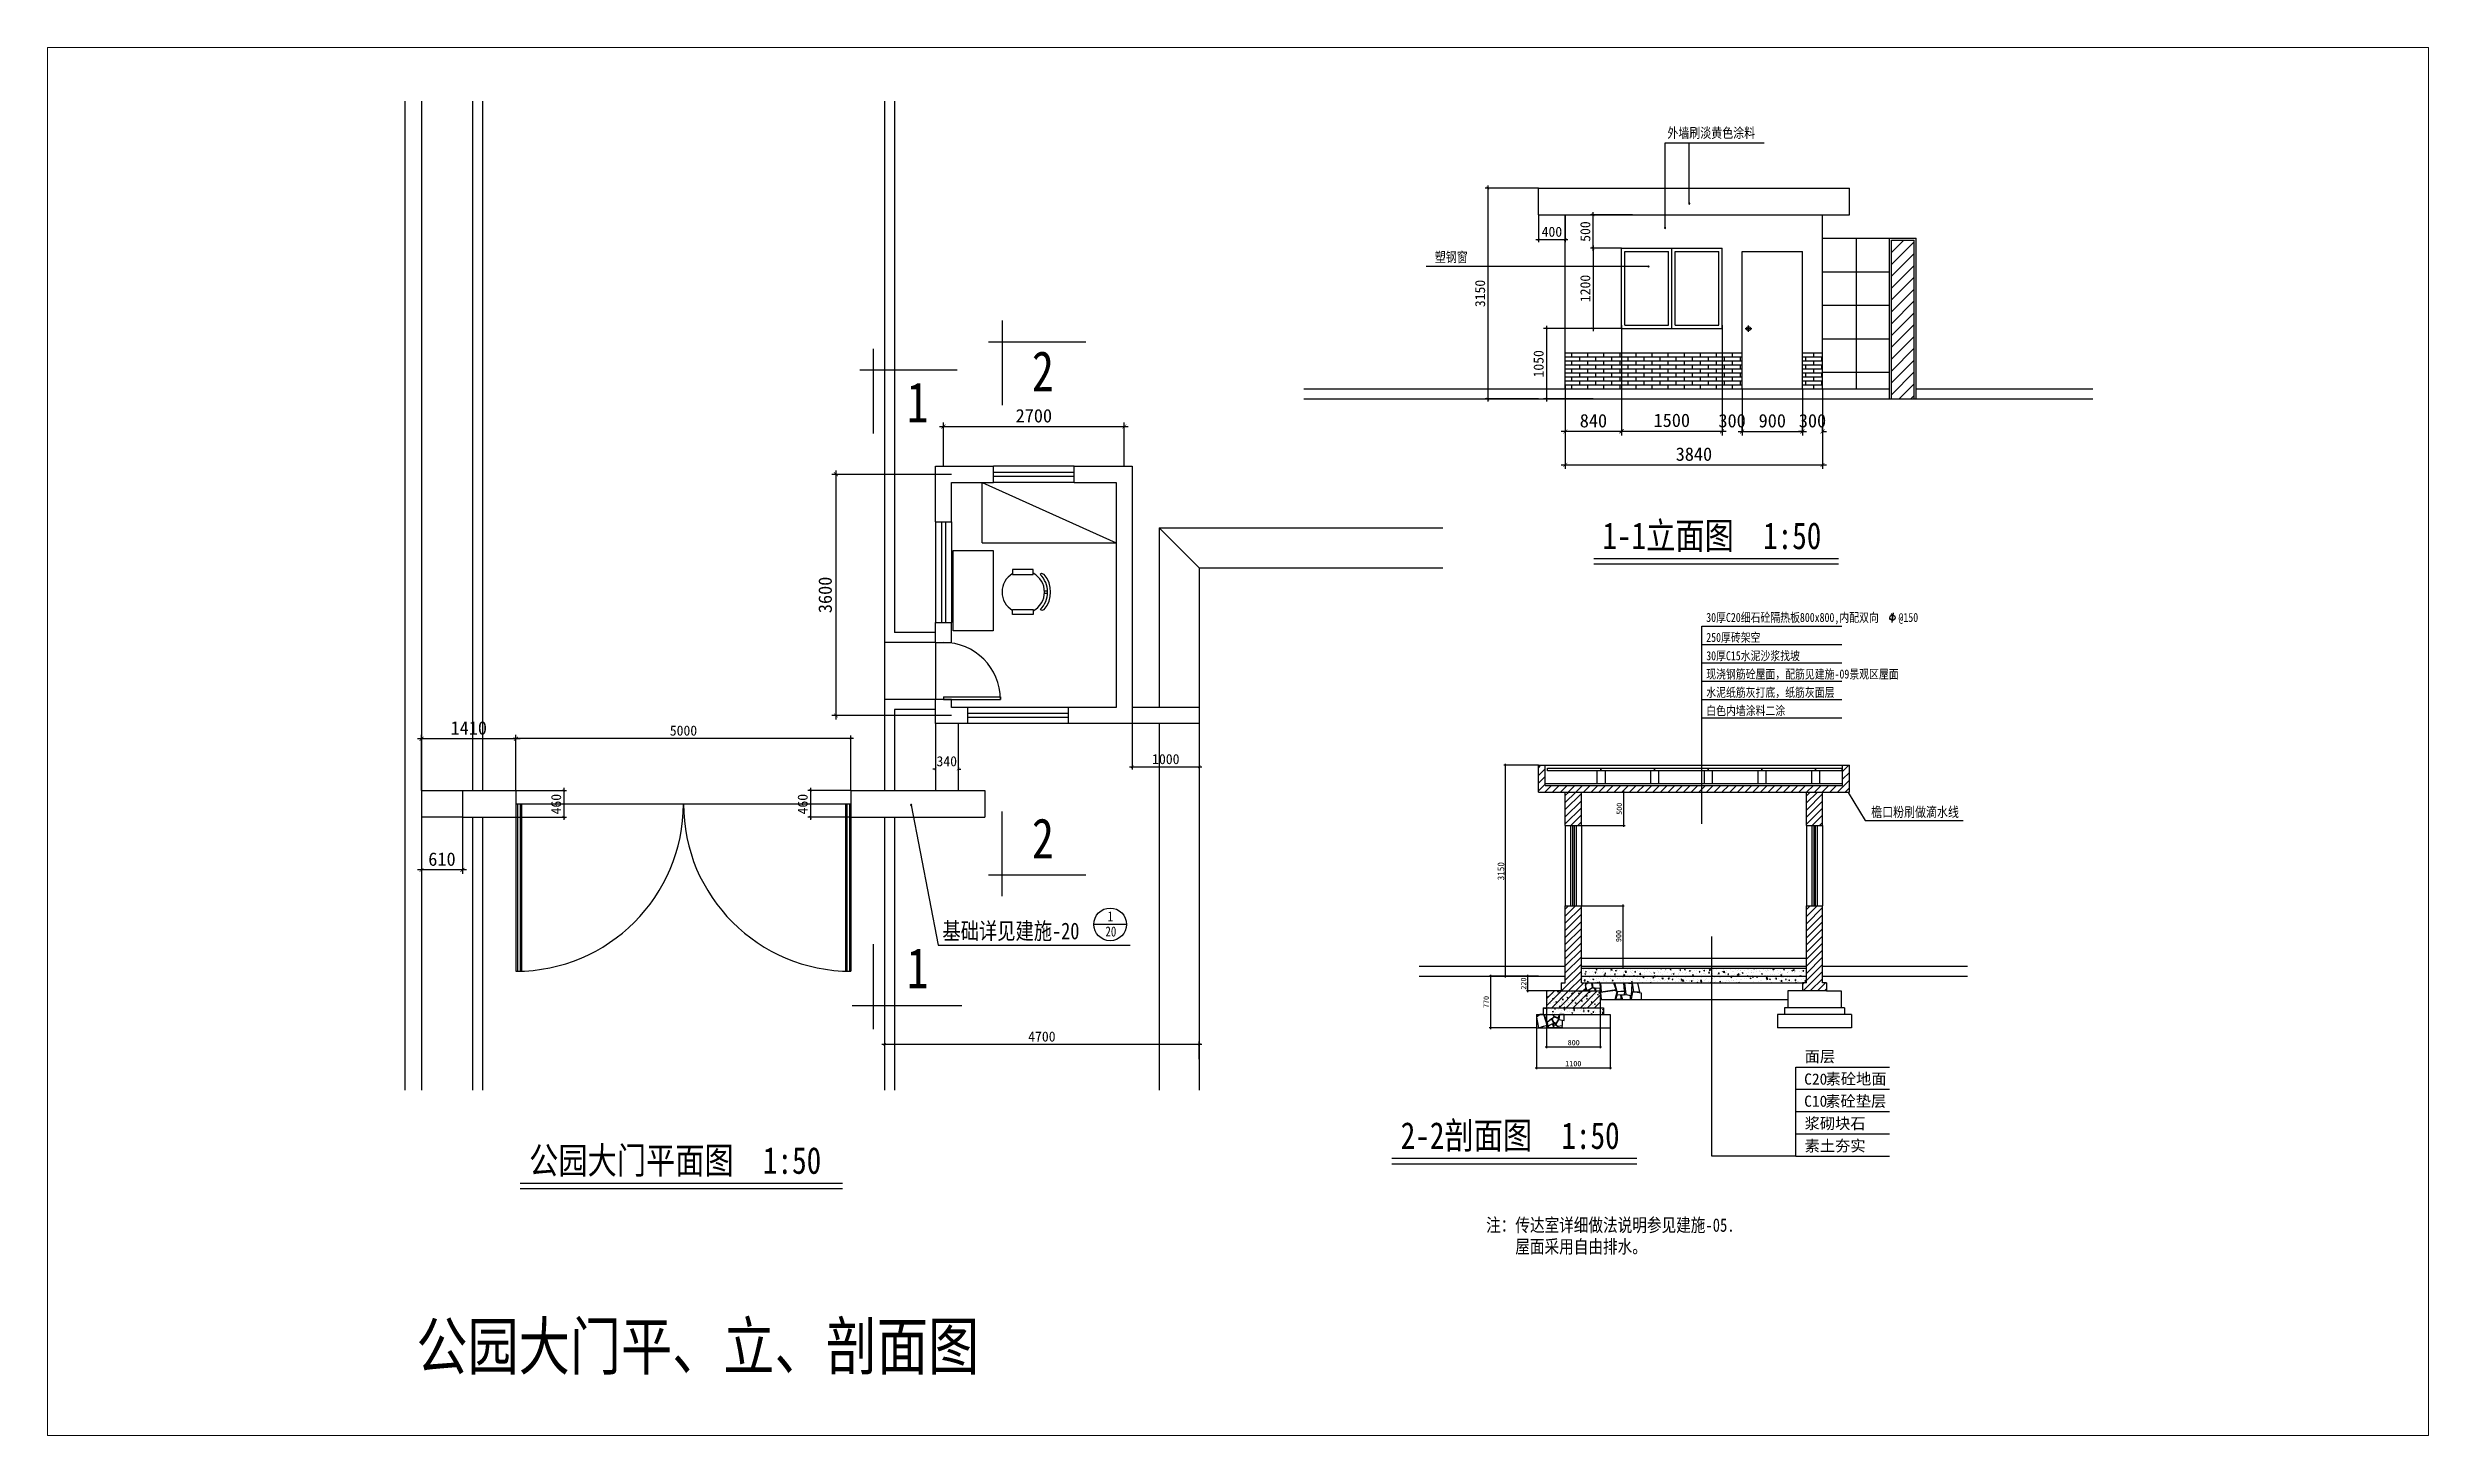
# Paper-space layout 'Layout1' of a CAD drawing. Extents: x 0 to 720, y 0 to 420.
# The model-space entities are those that its viewports show. They can reach past a viewport. Long polylines and large blocks are cut down to what shows.
import ezdxf

# ---------------------------------------------------------------- set-up
doc = ezdxf.new("R2010")
doc.units = 0
doc.header["$LTSCALE"] = 100
doc.header["$MEASUREMENT"] = 0
doc.layers.get('0').update_dxf_attribs({"linetype": 'CONTINUOUS'})
doc.layers.get('DEFPOINTS').update_dxf_attribs({"linetype": 'CONTINUOUS'})
for name, color, linetype in [('2D', 7, 'CONTINUOUS'), ('INSERT', 7, 'CONTINUOUS'), ('WORKVIEW', 7, 'CONTINUOUS')]:
    doc.layers.add(name, color=color, linetype=linetype)
doc.styles.get("Standard").update_dxf_attribs({"font": 'SimSun.ttf'})

psp = doc.layouts.get("Layout1")

msp = doc.modelspace()

# ---------------------------------------------------------------- texts
at = {"width": 0.8}
for s, height, p in [('外墙刷淡黄色涂料', 150, (-335187, -235728, -5390)), ('塑钢窗', 150, (-338658, -237583, -5390)), ('2', 600, (-344672, -239512, -5390)), ('1', 600, (-346542, -239977, -5390)), ('1-1立面图  1:50', 400, (-336157, -241869, -5390)), ('30厚C20细石砼隔热板800x800,内配双向  4 @150', 135, (-334607, -242957, -8048)), ('30厚C15水泥沙浆找坡', 135, (-334607, -243529, -8048)), ('250厚砖架空', 135, (-334607, -243255, -8048)), ('现浇钢筋砼屋面，配筋见建施-09景观区屋面', 135, (-334607, -243802, -8048)), ('水泥纸筋灰打底，纸筋灰面层', 135, (-334607, -244076, -8048)), ('白色内墙涂料二涂', 135, (-334607, -244349, -8048)), ('2', 600, (-344672, -246489, -5390)), ('檐口粉刷做滴水线', 150, (-332145, -245870, -8048)), ('1', 150, (-343542, -247428, -5390)), ('基础详见建施-20', 250, (-346009, -247696, -5390)), ('20', 150, (-343576, -247654, -5390)), ('1', 600, (-346542, -248426, -5390)), ('2-2剖面图  1:50', 400, (-339168, -250826, -5390)), ('公园大门平面图  1:50', 400, (-352179, -251198, -5390)), ('注：传达室详细做法说明参见建施-05.', 200, (-337893, -252063, -8048)), ('    屋面采用自由排水。', 200, (-337893, -252384, -8048)), ('公园大门平、立、剖面图', 700, (-353862, -254122, -11829))]:
    msp.add_text(s, height=height, dxfattribs=at).set_placement(p)
for s, height, p in [('面层', 166.7, (-333138, -249529, -857)), ('C', 167, (-333145, -249866, -857)), ('20', 166.7, (-333028, -249866, -857)), ('素砼地面', 166.7, (-332825, -249863, -857)), ('C', 167, (-333145, -250196, -857)), ('10', 166.7, (-333028, -250196, -857)), ('素砼垫层', 166.7, (-332830, -250196, -857)), ('浆砌块石', 166.7, (-333138, -250529, -857)), ('素土夯实', 166.7, (-333138, -250863, -857))]:
    msp.add_text(s, height=height).set_placement(p)
at = {"color": 9, "linetype": 'BYBLOCK', "attachment_point": 5, "rotation": 90}
for s, insert, char_height in [('\\A1;500', (-336412, -237127), 150), ('\\A1;3150', (-337982, -238052), 150), ('\\A1;1200', (-336412, -237977), 150), ('\\A1;1050', (-337109, -239102), 150), ('\\A1;3600', (-347758, -242553), 200), ('\\A1;500', (-335904, -245747), 80), ('\\A1;900', (-335915, -247647), 80), ('\\A1;220', (-337334, -248357), 80), ('\\A1;770', (-337892, -248632), 80)]:
    msp.add_mtext(s, dxfattribs=dict(at, insert=insert, char_height=char_height))
at = {"color": 9, "linetype": 'BYBLOCK', "attachment_point": 5}
for s, insert, char_height in [('\\A1;400', (-336911, -237131), 150), ('\\A1;2700', (-344644, -239879), 200), ('\\A1;840', (-336291, -239953), 200), ('\\A1;1500', (-335121, -239947), 200), ('\\A1;300', (-334221, -239953), 200), ('\\A1;900', (-333621, -239953), 200), ('\\A1;300', (-333021, -239953), 200), ('\\A1;3840', (-334791, -240452), 200), ('\\A1;1410', (-353079, -244541), 200), ('\\A1;5000', (-349874, -244580), 150), ('\\A1;340', (-345944, -245038), 150), ('\\A1;1000', (-342674, -245006), 150), ('\\A1;610', (-353479, -246500), 200), ('\\A1;4700', (-344524, -249149), 150), ('\\A1;1100', (-336591, -249552), 80)]:
    msp.add_mtext(s, dxfattribs=dict(at, insert=insert, char_height=char_height))
at = {"layer": 'INSERT', "color": 9}
for s, height, p in [('460', 150, (-351701, -245831)), ('460', 150, (-348020, -245831)), ('3150', 100, (-337623, -246815))]:
    msp.add_text(s, height=height, rotation=90, dxfattribs=at).set_placement(p)
msp.add_text('800', height=80, dxfattribs=at).set_placement((-336675, -249278))

# ---------------------------------------------------------------- blocks, each defined once
blk = doc.blocks.new('_ARCHTICK')
at = {"color": 0, "linetype": 'BYBLOCK', "const_width": 0.15}
blk.add_lwpolyline([(-0.5, -0.5), (0.5, 0.5)], dxfattribs=at)

# ---------------------------------------------------------------- linework, layer by layer
at = {"color": 2, "linetype": 'BYBLOCK'}
for p, q in [((-337111, -236477), (-337907, -236477)), ((-337867, -236437), (-337867, -239667)), ((-337111, -236877), (-337111, -237286)), ((-336711, -236877), (-336711, -237286)), ((-335708, -236877), (-336337, -236877)), ((-336297, -237417), (-336297, -236837)), ((-337151, -237246), (-336671, -237246)), ((-335871, -237377), (-336337, -237377)), ((-335871, -237377), (-336337, -237377)), ((-336297, -237337), (-336297, -238617)), ((-336297, -238577), (-337034, -238577)), ((-336994, -238537), (-336994, -239667)), ((-335871, -238577), (-336337, -238577)), ((-335871, -238527), (-335871, -240167)), ((-334371, -238527), (-334371, -240167)), ((-336711, -239417), (-336711, -240672)), ((-334071, -239477), (-334071, -240173)), ((-333171, -239477), (-333171, -240173)), ((-332871, -239477), (-332871, -240672)), ((-337111, -239627), (-337907, -239627)), ((-336297, -239627), (-337034, -239627)), ((-346054, -240039), (-343234, -240039)), ((-345994, -240633), (-345994, -239979)), ((-343294, -240633), (-343294, -239979)), ((-335811, -240113), (-336771, -240113)), ((-336711, -240107), (-336711, -240173)), ((-335931, -240107), (-334311, -240107)), ((-335871, -240107), (-335871, -240173)), ((-334371, -240113), (-334431, -240113)), ((-334371, -240107), (-334371, -240173)), ((-334131, -240113), (-333111, -240113)), ((-334071, -240113), (-334071, -240053)), ((-334071, -240113), (-334011, -240113)), ((-333171, -240113), (-333231, -240113)), ((-333171, -240113), (-333171, -240053)), ((-332871, -240113), (-332871, -240053)), ((-332871, -240113), (-332811, -240113)), ((-345874, -240753), (-347658, -240753)), ((-347598, -240693), (-347598, -244413)), ((-336771, -240612), (-332811, -240612)), ((-345874, -244353), (-347658, -244353)), ((-343174, -244473), (-343174, -245161)), ((-342174, -244473), (-342174, -245161)), ((-352314, -244701), (-353844, -244701)), ((-353784, -245473), (-353784, -244641)), ((-347334, -244695), (-352414, -244695)), ((-352374, -245473), (-352374, -244641)), ((-352374, -245473), (-352374, -244655)), ((-347374, -245473), (-347374, -244655)), ((-346114, -245153), (-346154, -245153)), ((-346114, -245061), (-346114, -245193)), ((-345774, -245061), (-345774, -245193)), ((-345774, -245153), (-345734, -245153)), ((-343214, -245121), (-342134, -245121)), ((-337111, -245097), (-337628, -245097)), ((-337608, -245077), (-337608, -248267)), ((-353784, -245473), (-353784, -246720)), ((-353174, -245473), (-353174, -246720)), ((-352374, -245473), (-351621, -245473)), ((-351661, -245433), (-351661, -245913)), ((-347374, -245473), (-348020, -245473)), ((-347980, -245433), (-347980, -245913)), ((-335918, -245497), (-335819, -245497)), ((-335839, -246017), (-335839, -245477)), ((-352374, -245873), (-351621, -245873)), ((-347374, -245873), (-348020, -245873)), ((-336471, -245997), (-335819, -245997)), ((-353114, -246660), (-353844, -246660)), ((-336471, -247197), (-335830, -247197)), ((-335850, -247177), (-335850, -248117)), ((-337236, -248247), (-337847, -248247)), ((-337827, -248227), (-337827, -249037)), ((-337111, -248247), (-337628, -248247)), ((-337110, -248247), (-337289, -248247)), ((-337269, -248487), (-337269, -248227)), ((-336100, -248097), (-335830, -248097)), ((-336991, -248467), (-337289, -248467)), ((-336991, -248467), (-336991, -249323)), ((-336189, -248463), (-336189, -249323)), ((-337141, -249017), (-337847, -249017)), ((-337141, -249017), (-337141, -249637)), ((-336041, -249017), (-336041, -249637)), ((-346914, -249264), (-342134, -249264)), ((-346874, -249208), (-346874, -249304)), ((-342174, -249486), (-342174, -249224)), ((-337011, -249303), (-336169, -249303)), ((-337161, -249617), (-336021, -249617))]:
    msp.add_line(p, q, dxfattribs=at)
at = {"color": 2, "linetype": 'CONTINUOUS'}
for p, q in [((-333269, -250936, -857), (-333269, -249603, -857)), ((-333269, -249603, -857), (-331870, -249603, -857)), ((-333269, -249936, -857), (-331870, -249936, -857)), ((-333269, -250269, -857), (-331870, -250269, -857)), ((-333269, -250603, -857), (-331870, -250603, -857)), ((-333269, -250936, -857), (-331870, -250936, -857))]:
    msp.add_line(p, q, dxfattribs=at)
at = {"color": 0, "linetype": 'BYBLOCK'}
for points, const_width in [([(-337598, -245107), (-337618, -245087)], 3), ([(-351641, -245493), (-351681, -245453)], 6), ([(-347960, -245493), (-348000, -245453)], 6), ([(-351681, -245853), (-351641, -245893)], 6), ([(-348000, -245853), (-347960, -245893)], 6), ([(-337618, -248237), (-337598, -248257)], 3), ([(-336981, -249293), (-337001, -249313)], 3), ([(-336199, -249313), (-336179, -249293)], 3)]:
    msp.add_lwpolyline(points, dxfattribs=dict(at, const_width=const_width))
at = {"layer": '2D'}
for p, q in [((-344653, -242172), (-344965, -242172)), ((-344965, -242172), (-344965, -242249)), ((-344965, -242249), (-344653, -242249)), ((-344653, -242249), (-344653, -242172)), ((-344528, -242233), (-344549, -242248)), ((-344488, -242248), (-344528, -242233)), ((-344486, -242492), (-344438, -242492)), ((-344486, -242528), (-344438, -242528)), ((-344965, -242847), (-344965, -242771)), ((-344965, -242771), (-344653, -242771)), ((-344653, -242847), (-344965, -242847)), ((-344653, -242771), (-344653, -242847)), ((-344549, -242771), (-344522, -242779)), ((-344522, -242779), (-344488, -242771))]:
    msp.add_line(p, q, dxfattribs=at)
for radius, start, end in [(317, 121.0762, 238.9238), (317, 298.0535, 61.9465), (364, 314.1212, 45.8788), (409, 320.2727, 39.7273)]:
    msp.add_arc((-344802, -242510), radius, start, end, dxfattribs=at)
at = {"layer": 'DEFPOINTS', "color": 0, "linetype": 'BYBLOCK'}
for p in [(-337111, -236477), (-337111, -236877), (-336711, -236877), (-336297, -236877), (-335708, -236877), (-336711, -237246), (-335871, -237377), (-335871, -237377), (-336297, -238577), (-336297, -238577), (-335871, -238527), (-335871, -238577), (-334371, -238527), (-336711, -239417), (-334071, -239477), (-333171, -239477), (-332871, -239477), (-337867, -239627), (-337111, -239627), (-336994, -239627), (-336297, -239627), (-343294, -240039), (-336711, -240107), (-336711, -240113), (-335871, -240107), (-334371, -240107), (-334371, -240107), (-334071, -240113), (-334071, -240113), (-333171, -240113), (-333171, -240113), (-332871, -240113), (-332871, -240113), (-345994, -240633), (-345874, -240753), (-343294, -240633), (-332871, -240612), (-347598, -244353), (-345874, -244353), (-343174, -244473), (-342174, -244473), (-353784, -244701), (-352374, -244695), (-346114, -245061), (-345774, -245061), (-345774, -245153), (-342174, -245121), (-337111, -245097), (-353784, -245473), (-353784, -245473), (-353174, -245473), (-352374, -245473), (-352374, -245473), (-352374, -245473), (-347374, -245473), (-347374, -245473), (-335918, -245497), (-335839, -245497), (-352374, -245873), (-351661, -245873), (-347980, -245873), (-347374, -245873), (-336471, -245997), (-353784, -246660), (-336471, -247197), (-337608, -248247), (-337269, -248247), (-337236, -248247), (-337111, -248247), (-337109, -248247), (-336100, -248097), (-335850, -248097), (-336991, -248467), (-336991, -248467), (-336189, -248463), (-337827, -249017), (-337141, -249017), (-337141, -249017), (-336041, -249017), (-346874, -249208), (-342174, -249264), (-336189, -249303), (-342174, -249486), (-336041, -249617)]:
    msp.add_point(p, dxfattribs=at)
at = {"layer": 'DEFPOINTS', "color": 8, "linetype": 'BYBLOCK'}
for p in [(-335085, -238937), (-335085, -239477)]:
    msp.add_point(p, dxfattribs=at)
at = {"layer": 'INSERT', "color": 7}
for p, q in [((-354034, -235181), (-354034, -249949)), ((-353784, -235181), (-353784, -245473)), ((-353024, -235181), (-353024, -245473)), ((-352874, -235181), (-352874, -245473)), ((-346874, -235181), (-346874, -243263)), ((-346724, -235181), (-346724, -243113)), ((-337111, -236477), (-332471, -236477)), ((-337111, -236877), (-337111, -236477)), ((-332471, -236877), (-332471, -236477)), ((-337111, -236877), (-332471, -236877)), ((-336711, -239477), (-336711, -236877)), ((-332871, -239477), (-332871, -236877)), ((-335871, -238577), (-335871, -237377)), ((-335871, -237377), (-334371, -237377)), ((-334371, -238577), (-334371, -237377)), ((-332871, -237227), (-331871, -237227)), ((-331871, -239627), (-331871, -237227)), ((-331871, -237227), (-331471, -237227)), ((-331471, -239627), (-331471, -237227)), ((-334071, -239477), (-334071, -237427)), ((-334071, -237427), (-333171, -237427)), ((-333171, -239477), (-333171, -237427)), ((-335871, -238577), (-334371, -238577)), ((-334024, -238577), (-333927, -238577)), ((-333976, -238626), (-333976, -238528)), ((-340613, -239477), (-334071, -239477)), ((-334071, -239477), (-331871, -239477)), ((-331471, -239477), (-328837, -239477)), ((-345414, -241773), (-345414, -240873)), ((-345414, -240873), (-343414, -241773)), ((-345849, -241889), (-345249, -241889)), ((-345849, -243089), (-345849, -241889)), ((-345414, -241773), (-343414, -241773)), ((-345249, -241889), (-345249, -243089)), ((-346874, -242151), (-346874, -243263)), ((-336287, -242091, -1048), (-332633, -242091, -1048)), ((-331818, -242821), (-331837, -242964)), ((-346114, -243263), (-346874, -243263)), ((-346874, -243263), (-346874, -244113)), ((-346114, -243113), (-346724, -243113)), ((-345249, -243089), (-345849, -243089)), ((-346114, -244113), (-346874, -244113)), ((-346874, -244113), (-346874, -245473)), ((-346874, -244113), (-346874, -245473)), ((-345994, -244073), (-345144, -244073)), ((-345994, -244113), (-345144, -244113)), ((-345144, -244073), (-345144, -244113)), ((-346724, -244263), (-346724, -245473)), ((-346724, -244263), (-346724, -245473)), ((-346114, -244263), (-346724, -244263)), ((-337111, -245097), (-332471, -245097)), ((-337011, -245367), (-332571, -245367)), ((-332488, -245506), (-332237, -245922)), ((-353784, -245873), (-353784, -249949)), ((-353024, -245873), (-353024, -249949)), ((-352874, -245873), (-352874, -249949)), ((-352374, -245673), (-352294, -245673)), ((-352354, -245673), (-352354, -248173)), ((-352314, -245673), (-352314, -248172)), ((-347434, -245673), (-347434, -248172)), ((-347394, -245673), (-347394, -248173)), ((-346874, -245873), (-346874, -249949)), ((-346724, -245873), (-346724, -249949)), ((-332237, -245922), (-330771, -245922)), ((-336711, -245997), (-336711, -247197)), ((-336631, -245997), (-336631, -247197)), ((-336601, -245997), (-336601, -247197)), ((-336581, -245997), (-336581, -247197)), ((-336551, -245997), (-336551, -247197)), ((-336471, -245997), (-336471, -247197)), ((-333111, -245997), (-333111, -247197)), ((-333031, -245997), (-333031, -247197)), ((-333001, -245997), (-333001, -247197)), ((-332981, -245997), (-332981, -247197)), ((-332951, -245997), (-332951, -247197)), ((-332871, -245997), (-332871, -247197)), ((-338893, -248097), (-336711, -248097)), ((-336471, -248097), (-333111, -248097)), ((-336471, -248127), (-333111, -248127)), ((-336471, -248247), (-333111, -248247)), ((-336411, -248347), (-333171, -248347)), ((-332871, -248097), (-330708, -248097)), ((-332871, -248097), (-331871, -248097)), ((-337041, -248717), (-336141, -248717)), ((-337041, -248717), (-337041, -248817)), ((-336991, -248467), (-336991, -248717)), ((-336771, -248467), (-336991, -248467)), ((-336411, -248467), (-336191, -248467)), ((-336191, -248467), (-336191, -248717)), ((-336191, -248597), (-333391, -248597)), ((-336141, -248717), (-336141, -248817)), ((-333441, -248717), (-333441, -248817)), ((-332541, -248717), (-333441, -248717)), ((-333391, -248467), (-333391, -248717)), ((-333171, -248467), (-333391, -248467)), ((-332811, -248467), (-332591, -248467)), ((-332591, -248467), (-332591, -248717)), ((-332541, -248717), (-332541, -248817)), ((-337141, -248817), (-336041, -248817)), ((-337141, -248817), (-337141, -249017)), ((-337141, -249017), (-336041, -249017)), ((-336041, -248817), (-336041, -249017)), ((-333541, -248817), (-333541, -249017)), ((-332441, -248817), (-333541, -248817)), ((-332441, -249017), (-333541, -249017)), ((-332441, -248817), (-332441, -249017)), ((-339299, -251047, -1048), (-335644, -251047, -1048)), ((-352310, -251419, -1048), (-347500, -251419, -1048))]:
    msp.add_line(p, q, dxfattribs=at)
at = {"layer": 'INSERT', "color": 2}
for p, q in [((-335222, -237072), (-335222, -235804)), ((-335222, -235804), (-333744, -235804)), ((-334860, -236709), (-334860, -235804)), ((-335469, -237648), (-338789, -237648)), ((-334673, -245971), (-334673, -243020)), ((-334673, -243020), (-332585, -243020)), ((-334673, -243293), (-332585, -243293)), ((-334673, -243567), (-332585, -243567)), ((-334673, -243840), (-332585, -243840)), ((-334673, -244114), (-332585, -244114)), ((-334673, -244387), (-332585, -244387)), ((-336978, -245140), (-336178, -245140)), ((-336978, -245180), (-336978, -245140)), ((-336178, -245180), (-336978, -245180)), ((-336238, -245180), (-336238, -245367)), ((-336178, -245140), (-335378, -245140)), ((-336178, -245180), (-336178, -245140)), ((-336178, -245140), (-336178, -245180)), ((-335378, -245180), (-336178, -245180)), ((-336118, -245180), (-336118, -245367)), ((-335438, -245180), (-335438, -245367)), ((-335378, -245140), (-334578, -245140)), ((-335378, -245180), (-335378, -245140)), ((-335378, -245140), (-335378, -245180)), ((-334578, -245180), (-335378, -245180)), ((-335318, -245180), (-335318, -245367)), ((-334638, -245180), (-334638, -245367)), ((-334578, -245140), (-333778, -245140)), ((-334578, -245180), (-334578, -245140)), ((-334578, -245140), (-334578, -245180)), ((-333778, -245180), (-334578, -245180)), ((-334518, -245180), (-334518, -245367)), ((-333838, -245180), (-333838, -245367)), ((-333778, -245140), (-333778, -245180)), ((-333778, -245140), (-332978, -245140)), ((-333778, -245180), (-333778, -245140)), ((-332978, -245180), (-333778, -245180)), ((-333718, -245180), (-333718, -245367)), ((-333038, -245180), (-333038, -245367)), ((-332978, -245180), (-332978, -245140)), ((-332978, -245140), (-332581, -245140)), ((-332978, -245140), (-332978, -245180)), ((-332581, -245180), (-332978, -245180)), ((-332918, -245180), (-332918, -245367)), ((-332581, -245140), (-332581, -245180)), ((-346476, -245691), (-346072, -247782)), ((-334526, -250936, -857), (-334526, -247653, -857)), ((-346072, -247782), (-343208, -247782)), ((-336466, -248310), (-336466, -248310)), ((-336463, -248136), (-336463, -248136)), ((-336459, -248265), (-336459, -248265)), ((-336453, -248345), (-336453, -248345)), ((-336451, -248279), (-336451, -248279)), ((-336448, -248212), (-336448, -248212)), ((-336446, -248146), (-336446, -248146)), ((-336436, -248162), (-336436, -248162)), ((-336435, -248345), (-336435, -248345)), ((-336429, -248314), (-336414, -248298)), ((-336429, -248314), (-336412, -248317)), ((-336424, -248311), (-336424, -248311)), ((-336418, -248212), (-336404, -248207)), ((-336418, -248212), (-336408, -248219)), ((-336416, -248192), (-336416, -248192)), ((-336412, -248317), (-336414, -248298)), ((-336413, -248231), (-336413, -248231)), ((-336381, -248350), (-336413, -248380)), ((-336413, -248380), (-336391, -248466)), ((-336409, -248183), (-336399, -248172)), ((-336409, -248183), (-336397, -248184)), ((-336408, -248219), (-336404, -248206)), ((-336397, -248184), (-336399, -248172)), ((-336395, -248243), (-336395, -248243)), ((-336381, -248334), (-336371, -248322)), ((-336381, -248334), (-336369, -248335)), ((-336315, -248349), (-336381, -248350)), ((-336369, -248335), (-336371, -248322)), ((-336361, -248152), (-336361, -248152)), ((-336356, -248141), (-336356, -248141)), ((-336353, -248270), (-336353, -248270)), ((-336349, -248330), (-336349, -248330)), ((-336347, -248264), (-336347, -248264)), ((-336344, -248197), (-336344, -248197)), ((-336342, -248131), (-336342, -248131)), ((-336339, -248293), (-336339, -248293)), ((-336305, -248414), (-336315, -248349)), ((-336308, -248349), (-336299, -248419)), ((-336189, -248353), (-336308, -248349)), ((-336307, -248291), (-336307, -248291)), ((-336299, -248172), (-336299, -248172)), ((-336299, -248293), (-336285, -248287)), ((-336299, -248293), (-336289, -248299)), ((-336289, -248299), (-336285, -248287)), ((-336289, -248287), (-336289, -248287)), ((-336288, -248247), (-336288, -248247)), ((-336287, -248215), (-336287, -248215)), ((-336265, -248196), (-336256, -248184)), ((-336265, -248196), (-336253, -248197)), ((-336259, -248335), (-336259, -248335)), ((-336253, -248197), (-336256, -248184)), ((-336250, -248148), (-336236, -248142)), ((-336250, -248148), (-336240, -248154)), ((-336249, -248145), (-336249, -248145)), ((-336246, -248274), (-336246, -248274)), ((-336246, -248316), (-336246, -248316)), ((-336244, -248250), (-336244, -248250)), ((-336242, -248183), (-336242, -248183)), ((-336240, -248154), (-336236, -248142)), ((-336237, -248208), (-336237, -248208)), ((-336237, -248346), (-336228, -248335)), ((-336237, -248346), (-336229, -248347)), ((-336234, -248136), (-336234, -248136)), ((-336226, -248347), (-336228, -248335)), ((-336216, -248347), (-336200, -248331)), ((-336214, -248277), (-336214, -248277)), ((-336199, -248347), (-336201, -248331)), ((-336191, -248271), (-336191, -248271)), ((-336187, -248426), (-336189, -248353)), ((-335985, -248349), (-336185, -248350)), ((-336185, -248350), (-336176, -248480)), ((-336184, -248129), (-336184, -248129)), ((-336182, -248152), (-336182, -248152)), ((-336181, -248252), (-336181, -248252)), ((-336161, -248198), (-336161, -248198)), ((-336145, -248303), (-336145, -248303)), ((-336143, -248237), (-336143, -248237)), ((-336143, -248315), (-336143, -248315)), ((-336142, -248150), (-336142, -248150)), ((-336141, -248170), (-336141, -248170)), ((-336140, -248339), (-336140, -248339)), ((-336139, -248279), (-336139, -248279)), ((-336131, -248228), (-336117, -248223)), ((-336131, -248228), (-336121, -248235)), ((-336122, -248209), (-336112, -248197)), ((-336122, -248209), (-336110, -248210)), ((-336121, -248235), (-336117, -248222)), ((-336110, -248209), (-336112, -248197)), ((-336090, -248333), (-336090, -248333)), ((-336087, -248260), (-336087, -248260)), ((-336075, -248256), (-336075, -248256)), ((-336074, -248251), (-336074, -248251)), ((-336066, -248132), (-336066, -248132)), ((-336042, -248288), (-336042, -248288)), ((-336039, -248222), (-336039, -248222)), ((-336037, -248155), (-336037, -248155)), ((-336037, -248254), (-336037, -248254)), ((-336036, -248154), (-336036, -248154)), ((-336035, -248181), (-336035, -248181)), ((-336032, -248283), (-336032, -248283)), ((-336029, -248153), (-336014, -248136)), ((-336029, -248153), (-336011, -248155)), ((-336026, -248295), (-336026, -248295)), ((-336012, -248155), (-336014, -248136)), ((-336014, -248323), (-336014, -248323)), ((-336011, -248309), (-335997, -248303)), ((-336011, -248309), (-336001, -248315)), ((-336002, -248315), (-335998, -248303)), ((-335985, -248175), (-335985, -248175)), ((-335954, -248446), (-335985, -248349)), ((-335978, -248221), (-335969, -248210)), ((-335978, -248221), (-335966, -248222)), ((-335975, -248347), (-335941, -248473)), ((-335836, -248349), (-335975, -248347)), ((-335966, -248222), (-335969, -248209)), ((-335968, -248261), (-335968, -248261)), ((-335963, -248164), (-335949, -248158)), ((-335963, -248164), (-335953, -248170)), ((-335961, -248244), (-335961, -248244)), ((-335957, -248231), (-335957, -248231)), ((-335953, -248170), (-335949, -248158)), ((-335941, -248341), (-335941, -248341)), ((-335939, -248274), (-335939, -248274)), ((-335936, -248208), (-335936, -248208)), ((-335934, -248141), (-335934, -248141)), ((-335929, -248159), (-335929, -248159)), ((-335926, -248288), (-335926, -248288)), ((-335909, -248165), (-335909, -248165)), ((-335909, -248275), (-335909, -248275)), ((-335888, -248306), (-335888, -248306)), ((-335861, -248265), (-335861, -248265)), ((-335843, -248244), (-335829, -248239)), ((-335843, -248244), (-335839, -248247)), ((-335841, -248211), (-335841, -248211)), ((-335840, -248328), (-335840, -248328)), ((-335839, -248247), (-335833, -248251)), ((-335838, -248262), (-335838, -248262)), ((-335838, -248299), (-335838, -248299)), ((-335829, -248463), (-335836, -248349)), ((-335835, -248195), (-335835, -248195)), ((-335835, -248234), (-335825, -248222)), ((-335835, -248227), (-335835, -248227)), ((-335835, -248234), (-335823, -248235)), ((-335834, -248251), (-335832, -248247)), ((-335833, -248128), (-335833, -248128)), ((-335833, -248345), (-335833, -248345)), ((-335832, -248247), (-335830, -248238)), ((-335827, -248349), (-335809, -248519)), ((-335714, -248359), (-335827, -248349)), ((-335823, -248234), (-335825, -248222)), ((-335822, -248163), (-335822, -248163)), ((-335819, -248292), (-335819, -248292)), ((-335816, -248186), (-335800, -248169)), ((-335816, -248186), (-335798, -248188)), ((-335798, -248188), (-335800, -248169)), ((-335793, -248255), (-335793, -248255)), ((-335785, -248220), (-335785, -248220)), ((-335783, -248148), (-335783, -248148)), ((-335762, -248289), (-335762, -248289)), ((-335754, -248270), (-335754, -248270)), ((-335736, -248313), (-335736, -248313)), ((-335734, -248247), (-335734, -248247)), ((-335733, -248142), (-335733, -248142)), ((-335732, -248180), (-335732, -248180)), ((-335724, -248191), (-335724, -248191)), ((-335724, -248325), (-335710, -248319)), ((-335724, -248325), (-335714, -248331)), ((-335721, -248536), (-335714, -248359)), ((-335716, -248325), (-335716, -248325)), ((-335715, -248168), (-335715, -248168)), ((-335714, -248331), (-335710, -248319)), ((-335713, -248352), (-335691, -248480)), ((-335627, -248352), (-335713, -248352)), ((-335712, -248297), (-335712, -248297)), ((-335709, -248211), (-335709, -248211)), ((-335691, -248246), (-335682, -248235)), ((-335691, -248246), (-335680, -248247)), ((-335680, -248247), (-335682, -248234)), ((-335680, -248247), (-335679, -248247)), ((-335676, -248235), (-335676, -248235)), ((-335675, -248180), (-335661, -248174)), ((-335675, -248180), (-335665, -248186)), ((-335666, -248186), (-335661, -248174)), ((-335657, -248132), (-335657, -248132)), ((-335647, -248274), (-335647, -248274)), ((-335638, -248345), (-335638, -248345)), ((-335636, -248273), (-335636, -248273)), ((-335634, -248299), (-335634, -248299)), ((-335631, -248233), (-335631, -248233)), ((-335629, -248166), (-335629, -248166)), ((-335597, -248480), (-335627, -248352)), ((-335609, -248172), (-335609, -248172)), ((-335607, -248171), (-335607, -248171)), ((-335605, -248301), (-335605, -248301)), ((-335602, -248219), (-335587, -248202)), ((-335602, -248219), (-335584, -248221)), ((-335600, -248305), (-335600, -248305)), ((-335585, -248221), (-335587, -248202)), ((-335586, -248266), (-335586, -248266)), ((-335583, -248194), (-335583, -248194)), ((-335562, -248335), (-335562, -248335)), ((-335560, -248215), (-335560, -248215)), ((-335556, -248260), (-335542, -248255)), ((-335556, -248260), (-335546, -248267)), ((-335548, -248259), (-335538, -248247)), ((-335548, -248259), (-335536, -248260)), ((-335546, -248267), (-335542, -248254)), ((-335541, -248279), (-335541, -248279)), ((-335536, -248260), (-335538, -248247)), ((-335538, -248247), (-335538, -248247)), ((-335533, -248187), (-335533, -248187)), ((-335533, -248286), (-335533, -248286)), ((-335530, -248220), (-335530, -248220)), ((-335528, -248153), (-335528, -248153)), ((-335510, -248256), (-335510, -248256)), ((-335502, -248177), (-335502, -248177)), ((-335499, -248306), (-335499, -248306)), ((-335491, -248151), (-335491, -248151)), ((-335483, -248285), (-335483, -248285)), ((-335457, -248177), (-335457, -248177)), ((-335443, -248195), (-335443, -248195)), ((-335437, -248341), (-335423, -248335)), ((-335437, -248341), (-335427, -248347)), ((-335436, -248318), (-335436, -248318)), ((-335434, -248283), (-335434, -248283)), ((-335431, -248338), (-335431, -248338)), ((-335429, -248271), (-335429, -248271)), ((-335427, -248347), (-335423, -248335)), ((-335426, -248205), (-335426, -248205)), ((-335424, -248138), (-335424, -248138)), ((-335404, -248271), (-335395, -248260)), ((-335404, -248271), (-335392, -248272)), ((-335395, -248181), (-335395, -248181)), ((-335393, -248272), (-335395, -248260)), ((-335392, -248310), (-335392, -248310)), ((-335389, -248252), (-335384, -248247)), ((-335389, -248252), (-335371, -248255)), ((-335388, -248196), (-335374, -248190)), ((-335388, -248196), (-335378, -248202)), ((-335386, -248312), (-335386, -248312)), ((-335384, -248247), (-335373, -248236)), ((-335384, -248240), (-335384, -248240)), ((-335378, -248202), (-335374, -248190)), ((-335374, -248131), (-335374, -248131)), ((-335372, -248247), (-335373, -248235)), ((-335371, -248254), (-335372, -248247)), ((-335367, -248265), (-335367, -248265)), ((-335333, -248233), (-335333, -248233)), ((-335331, -248161), (-335331, -248161)), ((-335329, -248324), (-335329, -248324)), ((-335327, -248288), (-335327, -248288)), ((-335326, -248175), (-335326, -248175)), ((-335326, -248257), (-335326, -248257)), ((-335324, -248191), (-335324, -248191)), ((-335310, -248302), (-335310, -248302)), ((-335289, -248133), (-335284, -248127)), ((-335289, -248133), (-335277, -248134)), ((-335288, -248186), (-335288, -248186)), ((-335285, -248315), (-335285, -248315)), ((-335281, -248154), (-335281, -248154)), ((-335277, -248134), (-335278, -248127)), ((-335268, -248276), (-335254, -248271)), ((-335268, -248276), (-335259, -248283)), ((-335261, -248284), (-335251, -248272)), ((-335261, -248284), (-335249, -248285)), ((-335259, -248283), (-335255, -248270)), ((-335258, -248223), (-335258, -248223)), ((-335249, -248285), (-335252, -248272)), ((-335250, -248245), (-335250, -248245)), ((-335228, -248311), (-335228, -248311)), ((-335225, -248244), (-335225, -248244)), ((-335223, -248178), (-335223, -248178)), ((-335220, -248131), (-335210, -248127)), ((-335220, -248131), (-335210, -248138)), ((-335220, -248292), (-335220, -248292)), ((-335210, -248138), (-335207, -248127)), ((-335210, -248155), (-335210, -248155)), ((-335205, -248144), (-335205, -248144)), ((-335184, -248285), (-335184, -248285)), ((-335181, -248190), (-335181, -248190)), ((-335178, -248319), (-335178, -248319)), ((-335175, -248285), (-335160, -248269)), ((-335175, -248285), (-335158, -248288)), ((-335158, -248287), (-335160, -248268)), ((-335145, -248146), (-335136, -248134)), ((-335145, -248146), (-335133, -248147)), ((-335141, -248344), (-335141, -248344)), ((-335134, -248147), (-335136, -248134)), ((-335134, -248279), (-335134, -248279)), ((-335133, -248225), (-335133, -248225)), ((-335131, -248206), (-335131, -248206)), ((-335124, -248296), (-335124, -248296)), ((-335121, -248229), (-335121, -248229)), ((-335119, -248163), (-335119, -248163)), ((-335118, -248296), (-335108, -248285)), ((-335118, -248296), (-335106, -248297)), ((-335114, -248297), (-335114, -248297)), ((-335106, -248297), (-335108, -248285)), ((-335100, -248212), (-335086, -248206)), ((-335100, -248212), (-335090, -248218)), ((-335093, -248135), (-335093, -248135)), ((-335091, -248218), (-335087, -248206)), ((-335081, -248200), (-335081, -248200)), ((-335079, -248128), (-335079, -248128)), ((-335075, -248195), (-335075, -248195)), ((-335071, -248324), (-335071, -248324)), ((-335058, -248269), (-335058, -248269)), ((-335025, -248324), (-335025, -248324)), ((-335021, -248282), (-335021, -248282)), ((-335019, -248215), (-335019, -248215)), ((-335017, -248205), (-335017, -248205)), ((-335016, -248149), (-335016, -248149)), ((-335007, -248302), (-335007, -248302)), ((-335006, -248190), (-335006, -248190)), ((-335002, -248158), (-334992, -248147)), ((-335002, -248158), (-334990, -248160)), ((-334990, -248159), (-334992, -248147)), ((-334985, -248331), (-334985, -248331)), ((-334981, -248292), (-334967, -248287)), ((-334981, -248292), (-334971, -248299)), ((-334974, -248309), (-334964, -248297)), ((-334974, -248309), (-334962, -248310)), ((-334971, -248299), (-334967, -248287)), ((-334968, -248199), (-334968, -248199)), ((-334962, -248310), (-334965, -248297)), ((-334965, -248328), (-334965, -248328)), ((-334962, -248318), (-334946, -248302)), ((-334962, -248318), (-334944, -248321)), ((-334944, -248321), (-334946, -248302)), ((-334934, -248324), (-334934, -248324)), ((-334932, -248147), (-334918, -248142)), ((-334932, -248147), (-334922, -248154)), ((-334932, -248252), (-334932, -248252)), ((-334923, -248154), (-334919, -248141)), ((-334922, -248336), (-334922, -248336)), ((-334920, -248269), (-334920, -248269)), ((-334917, -248203), (-334917, -248203)), ((-334915, -248136), (-334915, -248136)), ((-334908, -248304), (-334908, -248304)), ((-334900, -248185), (-334900, -248185)), ((-334900, -248306), (-334900, -248306)), ((-334882, -248245), (-334882, -248245)), ((-334879, -248173), (-334879, -248173)), ((-334861, -248204), (-334861, -248204)), ((-334859, -248314), (-334859, -248314)), ((-334858, -248171), (-334849, -248160)), ((-334858, -248171), (-334846, -248172)), ((-334858, -248333), (-334858, -248333)), ((-334847, -248172), (-334849, -248159)), ((-334831, -248321), (-334821, -248310)), ((-334831, -248321), (-334819, -248323)), ((-334829, -248167), (-334829, -248167)), ((-334819, -248322), (-334821, -248310)), ((-334818, -248321), (-334818, -248321)), ((-334816, -248254), (-334816, -248254)), ((-334814, -248188), (-334814, -248188)), ((-334813, -248228), (-334799, -248222)), ((-334813, -248228), (-334803, -248234)), ((-334806, -248236), (-334806, -248236)), ((-334803, -248234), (-334799, -248222)), ((-334793, -248311), (-334793, -248311)), ((-334792, -248284), (-334792, -248284)), ((-334783, -248165), (-334783, -248165)), ((-334779, -248129), (-334779, -248129)), ((-334754, -248208), (-334754, -248208)), ((-334753, -248157), (-334753, -248157)), ((-334751, -248337), (-334751, -248337)), ((-334745, -248347), (-334733, -248335)), ((-334744, -248328), (-334744, -248328)), ((-334732, -248347), (-334733, -248335)), ((-334732, -248298), (-334732, -248298)), ((-334716, -248307), (-334716, -248307)), ((-334715, -248184), (-334705, -248172)), ((-334715, -248184), (-334703, -248185)), ((-334713, -248240), (-334713, -248240)), ((-334711, -248173), (-334711, -248173)), ((-334703, -248184), (-334705, -248172)), ((-334694, -248308), (-334680, -248303)), ((-334694, -248308), (-334684, -248315)), ((-334687, -248315), (-334687, -248315)), ((-334687, -248334), (-334678, -248323)), ((-334687, -248334), (-334675, -248335)), ((-334684, -248315), (-334680, -248303)), ((-334682, -248291), (-334682, -248291)), ((-334680, -248219), (-334680, -248219)), ((-334675, -248335), (-334678, -248322)), ((-334675, -248264), (-334675, -248264)), ((-334672, -248134), (-334672, -248134)), ((-334667, -248145), (-334667, -248145)), ((-334648, -248213), (-334648, -248213)), ((-334645, -248163), (-334631, -248158)), ((-334645, -248163), (-334635, -248170)), ((-334644, -248342), (-334644, -248342)), ((-334635, -248170), (-334631, -248158)), ((-334630, -248212), (-334630, -248212)), ((-334627, -248140), (-334627, -248140)), ((-334627, -248308), (-334627, -248308)), ((-334615, -248294), (-334615, -248294)), ((-334612, -248227), (-334612, -248227)), ((-334610, -248161), (-334610, -248161)), ((-334607, -248281), (-334607, -248281)), ((-334580, -248320), (-334580, -248320)), ((-334577, -248133), (-334577, -248133)), ((-334571, -248196), (-334562, -248185)), ((-334571, -248196), (-334560, -248197)), ((-334566, -248138), (-334566, -248138)), ((-334560, -248197), (-334562, -248184)), ((-334561, -248156), (-334546, -248140)), ((-334561, -248156), (-334544, -248159)), ((-334558, -248244), (-334558, -248244)), ((-334554, -248202), (-334554, -248202)), ((-334544, -248159), (-334546, -248140)), ((-334544, -248347), (-334534, -248335)), ((-334544, -248347), (-334537, -248347)), ((-334541, -248217), (-334541, -248217)), ((-334538, -248346), (-334538, -248346)), ((-334532, -248347), (-334534, -248335)), ((-334533, -248343), (-334533, -248343)), ((-334526, -248244), (-334512, -248238)), ((-334526, -248244), (-334520, -248247)), ((-334520, -248247), (-334516, -248250)), ((-334516, -248250), (-334515, -248247)), ((-334515, -248247), (-334512, -248238)), ((-334513, -248345), (-334513, -248345)), ((-334511, -248279), (-334511, -248279)), ((-334510, -248288), (-334510, -248288)), ((-334508, -248212), (-334508, -248212)), ((-334506, -248146), (-334506, -248146)), ((-334483, -248337), (-334483, -248337)), ((-334480, -248265), (-334480, -248265)), ((-334473, -248324), (-334473, -248324)), ((-334459, -248143), (-334459, -248143)), ((-334442, -248224), (-334442, -248224)), ((-334434, -248222), (-334434, -248222)), ((-334430, -248258), (-334430, -248258)), ((-334428, -248186), (-334428, -248186)), ((-334428, -248209), (-334418, -248197)), ((-334428, -248209), (-334416, -248210)), ((-334416, -248209), (-334419, -248197)), ((-334411, -248331), (-334411, -248331)), ((-334408, -248265), (-334408, -248265)), ((-334407, -248327), (-334407, -248327)), ((-334406, -248198), (-334406, -248198)), ((-334406, -248324), (-334392, -248319)), ((-334406, -248324), (-334396, -248331)), ((-334403, -248132), (-334403, -248132)), ((-334396, -248331), (-334392, -248319)), ((-334394, -248268), (-334394, -248268)), ((-334378, -248179), (-334378, -248179)), ((-334366, -248329), (-334366, -248329)), ((-334358, -248179), (-334344, -248174)), ((-334358, -248179), (-334348, -248186)), ((-334354, -248248), (-334354, -248248)), ((-334352, -248147), (-334352, -248147)), ((-334348, -248189), (-334332, -248173)), ((-334348, -248186), (-334344, -248174)), ((-334348, -248189), (-334330, -248192)), ((-334330, -248192), (-334333, -248173)), ((-334327, -248226), (-334327, -248226)), ((-334325, -248204), (-334325, -248204)), ((-334317, -248338), (-334317, -248338)), ((-334310, -248318), (-334310, -248318)), ((-334307, -248252), (-334307, -248252)), ((-334305, -248185), (-334305, -248185)), ((-334302, -248169), (-334302, -248169)), ((-334285, -248221), (-334275, -248210)), ((-334285, -248221), (-334273, -248222)), ((-334281, -248310), (-334281, -248310)), ((-334277, -248248), (-334277, -248248)), ((-334273, -248222), (-334275, -248209)), ((-334260, -248333), (-334260, -248333)), ((-334245, -248152), (-334245, -248152)), ((-334238, -248260), (-334224, -248254)), ((-334238, -248260), (-334228, -248266)), ((-334231, -248304), (-334231, -248304)), ((-334228, -248231), (-334228, -248231)), ((-334228, -248266), (-334224, -248254)), ((-334221, -248231), (-334221, -248231)), ((-334208, -248184), (-334208, -248184)), ((-334206, -248304), (-334206, -248304)), ((-334203, -248237), (-334203, -248237)), ((-334201, -248170), (-334201, -248170)), ((-334201, -248318), (-334201, -248318)), ((-334181, -248129), (-334181, -248129)), ((-334178, -248225), (-334178, -248225)), ((-334176, -248153), (-334176, -248153)), ((-334160, -248228), (-334160, -248228)), ((-334155, -248294), (-334155, -248294)), ((-334153, -248338), (-334153, -248338)), ((-334141, -248234), (-334131, -248222)), ((-334141, -248234), (-334129, -248235)), ((-334139, -248156), (-334139, -248156)), ((-334135, -248223), (-334119, -248206)), ((-334135, -248223), (-334117, -248225)), ((-334129, -248235), (-334132, -248222)), ((-334125, -248146), (-334125, -248146)), ((-334117, -248225), (-334119, -248206)), ((-334119, -248340), (-334105, -248335)), ((-334119, -248340), (-334109, -248347)), ((-334114, -248235), (-334114, -248235)), ((-334109, -248347), (-334105, -248335)), ((-334103, -248289), (-334103, -248289)), ((-334102, -248215), (-334102, -248215)), ((-334101, -248223), (-334101, -248223)), ((-334098, -248156), (-334098, -248156)), ((-334092, -248164), (-334092, -248164)), ((-334084, -248298), (-334084, -248298)), ((-334074, -248134), (-334074, -248134)), ((-334070, -248195), (-334056, -248190)), ((-334070, -248195), (-334060, -248202)), ((-334060, -248202), (-334056, -248190)), ((-334050, -248136), (-334050, -248136)), ((-334046, -248342), (-334046, -248342)), ((-334044, -248208), (-334044, -248208)), ((-334032, -248161), (-334032, -248161)), ((-334029, -248277), (-334029, -248277)), ((-334007, -248240), (-334007, -248240)), ((-334004, -248343), (-334004, -248343)), ((-334002, -248277), (-334002, -248277)), ((-334000, -248210), (-334000, -248210)), ((-333998, -248246), (-333988, -248235)), ((-333998, -248246), (-333988, -248247)), ((-333997, -248143), (-333997, -248143)), ((-333986, -248247), (-333988, -248235)), ((-333988, -248247), (-333986, -248247)), ((-333979, -248270), (-333979, -248270)), ((-333976, -248198), (-333976, -248198)), ((-333975, -248144), (-333975, -248144)), ((-333967, -248138), (-333967, -248138)), ((-333967, -248278), (-333967, -248278)), ((-333955, -248339), (-333955, -248339)), ((-333951, -248276), (-333937, -248270)), ((-333951, -248276), (-333941, -248282)), ((-333941, -248282), (-333937, -248270)), ((-333939, -248347), (-333939, -248347)), ((-333927, -248188), (-333927, -248188)), ((-333926, -248192), (-333926, -248192)), ((-333925, -248165), (-333925, -248165)), ((-333921, -248256), (-333913, -248247)), ((-333921, -248256), (-333903, -248258)), ((-333913, -248247), (-333906, -248239)), ((-333905, -248247), (-333906, -248239)), ((-333904, -248258), (-333905, -248247)), ((-333903, -248261), (-333903, -248261)), ((-333902, -248131), (-333893, -248127)), ((-333902, -248131), (-333892, -248137)), ((-333901, -248328), (-333901, -248328)), ((-333900, -248244), (-333900, -248244)), ((-333898, -248262), (-333898, -248262)), ((-333896, -248195), (-333896, -248195)), ((-333893, -248128), (-333893, -248128)), ((-333892, -248137), (-333889, -248127)), ((-333861, -248143), (-333861, -248143)), ((-333854, -248259), (-333845, -248247)), ((-333854, -248259), (-333842, -248260)), ((-333851, -248258), (-333851, -248258)), ((-333850, -248182), (-333850, -248182)), ((-333842, -248260), (-333845, -248247)), ((-333845, -248247), (-333845, -248247)), ((-333829, -248323), (-333829, -248323)), ((-333818, -248170), (-333818, -248170)), ((-333811, -248168), (-333811, -248168)), ((-333798, -248314), (-333798, -248314)), ((-333795, -248248), (-333795, -248248)), ((-333794, -248249), (-333794, -248249)), ((-333793, -248181), (-333793, -248181)), ((-333783, -248211), (-333769, -248206)), ((-333783, -248211), (-333773, -248218)), ((-333779, -248316), (-333779, -248316)), ((-333777, -248244), (-333777, -248244)), ((-333773, -248218), (-333769, -248206)), ((-333754, -248147), (-333754, -248147)), ((-333734, -248238), (-333734, -248238)), ((-333726, -248237), (-333726, -248237)), ((-333724, -248165), (-333724, -248165)), ((-333712, -248174), (-333712, -248174)), ((-333711, -248271), (-333701, -248260)), ((-333711, -248271), (-333699, -248272)), ((-333708, -248289), (-333692, -248272)), ((-333708, -248289), (-333690, -248291)), ((-333703, -248306), (-333703, -248306)), ((-333699, -248272), (-333701, -248260)), ((-333697, -248301), (-333697, -248301)), ((-333694, -248148), (-333694, -248148)), ((-333694, -248235), (-333694, -248235)), ((-333692, -248168), (-333692, -248168)), ((-333690, -248291), (-333692, -248272)), ((-333687, -248253), (-333687, -248253)), ((-333674, -248158), (-333674, -248158)), ((-333663, -248292), (-333649, -248286)), ((-333663, -248292), (-333653, -248298)), ((-333654, -248298), (-333649, -248286)), ((-333651, -248227), (-333651, -248227)), ((-333647, -248152), (-333647, -248152)), ((-333626, -248337), (-333626, -248337)), ((-333618, -248218), (-333618, -248218)), ((-333615, -248147), (-333601, -248141)), ((-333615, -248147), (-333605, -248153)), ((-333605, -248153), (-333601, -248141)), ((-333605, -248179), (-333605, -248179)), ((-333598, -248148), (-333598, -248148)), ((-333595, -248134), (-333590, -248127)), ((-333595, -248134), (-333583, -248135)), ((-333593, -248286), (-333593, -248286)), ((-333591, -248220), (-333591, -248220)), ((-333588, -248153), (-333588, -248153)), ((-333583, -248134), (-333585, -248127)), ((-333580, -248258), (-333580, -248258)), ((-333577, -248128), (-333577, -248128)), ((-333577, -248290), (-333577, -248290)), ((-333567, -248284), (-333558, -248273)), ((-333567, -248284), (-333555, -248285)), ((-333556, -248285), (-333558, -248272)), ((-333540, -248156), (-333540, -248156)), ((-333527, -248283), (-333527, -248283)), ((-333524, -248211), (-333524, -248211)), ((-333509, -248317), (-333509, -248317)), ((-333501, -248198), (-333501, -248198)), ((-333498, -248183), (-333498, -248183)), ((-333495, -248227), (-333481, -248222)), ((-333495, -248227), (-333485, -248234)), ((-333494, -248322), (-333479, -248306)), ((-333494, -248322), (-333476, -248325)), ((-333493, -248339), (-333493, -248339)), ((-333490, -248272), (-333490, -248272)), ((-333488, -248206), (-333488, -248206)), ((-333485, -248139), (-333485, -248139)), ((-333485, -248234), (-333481, -248222)), ((-333477, -248324), (-333479, -248305)), ((-333474, -248204), (-333474, -248204)), ((-333473, -248262), (-333473, -248262)), ((-333472, -248132), (-333472, -248132)), ((-333452, -248146), (-333442, -248135)), ((-333452, -248146), (-333440, -248147)), ((-333451, -248273), (-333451, -248273)), ((-333440, -248147), (-333442, -248134)), ((-333433, -248161), (-333433, -248161)), ((-333424, -248297), (-333414, -248285)), ((-333424, -248297), (-333412, -248298)), ((-333412, -248297), (-333414, -248285)), ((-333399, -248194), (-333399, -248194)), ((-333393, -248297), (-333393, -248297)), ((-333392, -248326), (-333392, -248326)), ((-333391, -248188), (-333391, -248188)), ((-333389, -248259), (-333389, -248259)), ((-333387, -248193), (-333387, -248193)), ((-333384, -248178), (-333384, -248178)), ((-333378, -248335), (-333378, -248335)), ((-333376, -248308), (-333362, -248302)), ((-333376, -248308), (-333366, -248314)), ((-333366, -248267), (-333366, -248267)), ((-333366, -248314), (-333362, -248302)), ((-333345, -248341), (-333345, -248341)), ((-333327, -248163), (-333313, -248157)), ((-333327, -248163), (-333317, -248169)), ((-333327, -248165), (-333327, -248165)), ((-333327, -248329), (-333327, -248329)), ((-333325, -248256), (-333325, -248256)), ((-333317, -248169), (-333313, -248157)), ((-333308, -248159), (-333299, -248147)), ((-333308, -248159), (-333296, -248160)), ((-333306, -248127), (-333290, -248130)), ((-333296, -248159), (-333299, -248147)), ((-333290, -248130), (-333290, -248127)), ((-333288, -248311), (-333288, -248311)), ((-333285, -248192), (-333285, -248192)), ((-333285, -248244), (-333285, -248244)), ((-333283, -248178), (-333283, -248178)), ((-333280, -248309), (-333271, -248298)), ((-333280, -248309), (-333268, -248310)), ((-333276, -248277), (-333276, -248277)), ((-333275, -248250), (-333275, -248250)), ((-333273, -248347), (-333265, -248339)), ((-333272, -248177), (-333272, -248177)), ((-333269, -248310), (-333271, -248297)), ((-333268, -248158), (-333268, -248158)), ((-333264, -248347), (-333265, -248338)), ((-333260, -248271), (-333260, -248271)), ((-333252, -248319), (-333252, -248319)), ((-333228, -248321), (-333228, -248321)), ((-333222, -248171), (-333222, -248171)), ((-333220, -248170), (-333220, -248170)), ((-333208, -248243), (-333194, -248238)), ((-333208, -248243), (-333202, -248247)), ((-333202, -248247), (-333198, -248250)), ((-333199, -248240), (-333199, -248240)), ((-333198, -248250), (-333197, -248247)), ((-333197, -248247), (-333194, -248238)), ((-333185, -248297), (-333185, -248297)), ((-333183, -248230), (-333183, -248230)), ((-333180, -248164), (-333180, -248164)), ((-333178, -248197), (-333178, -248197)), ((-333165, -248171), (-333155, -248160)), ((-333165, -248171), (-333153, -248172)), ((-333159, -248257), (-333159, -248257)), ((-333153, -248172), (-333155, -248159)), ((-333153, -248276), (-333153, -248276)), ((-333151, -248138), (-333151, -248138)), ((-333146, -248161), (-333146, -248161)), ((-333137, -248322), (-333127, -248310)), ((-333137, -248322), (-333125, -248323)), ((-333125, -248322), (-333128, -248310)), ((-333125, -248302), (-333125, -248302)), ((-333113, -248174), (-333113, -248174)), ((-333111, -248301), (-333111, -248301)), ((-337019, -248734), (-337019, -248734)), ((-337015, -248722), (-337010, -248717)), ((-337015, -248722), (-337003, -248723)), ((-337003, -248723), (-337004, -248717)), ((-336981, -248738), (-336981, -248738)), ((-336979, -248633), (-336979, -248633)), ((-336976, -248747), (-336976, -248747)), ((-336974, -248680), (-336974, -248680)), ((-336972, -248614), (-336972, -248614)), ((-336971, -248551), (-336957, -248545)), ((-336971, -248551), (-336961, -248557)), ((-336969, -248547), (-336969, -248547)), ((-336967, -248481), (-336967, -248481)), ((-336961, -248557), (-336957, -248545)), ((-336960, -248709), (-336960, -248709)), ((-336951, -248590), (-336951, -248590)), ((-336949, -248518), (-336949, -248518)), ((-336940, -248530), (-336940, -248530)), ((-336937, -248659), (-336937, -248659)), ((-336928, -248659), (-336928, -248659)), ((-336912, -248739), (-336912, -248739)), ((-336899, -248511), (-336899, -248511)), ((-336899, -248585), (-336890, -248573)), ((-336899, -248585), (-336887, -248586)), ((-336891, -248645), (-336891, -248645)), ((-336887, -248585), (-336890, -248573)), ((-336883, -248525), (-336883, -248525)), ((-336876, -248580), (-336876, -248580)), ((-336874, -248733), (-336874, -248733)), ((-336873, -248637), (-336873, -248637)), ((-336871, -248666), (-336871, -248666)), ((-336871, -248735), (-336862, -248723)), ((-336871, -248735), (-336859, -248736)), ((-336869, -248600), (-336869, -248600)), ((-336866, -248533), (-336866, -248533)), ((-336860, -248736), (-336862, -248723)), ((-336855, -248721), (-336855, -248721)), ((-336852, -248631), (-336838, -248626)), ((-336852, -248631), (-336842, -248638)), ((-336843, -248689), (-336843, -248689)), ((-336842, -248638), (-336838, -248625)), ((-336834, -248535), (-336834, -248535)), ((-336830, -248476), (-336821, -248467)), ((-336830, -248476), (-336812, -248479)), ((-336830, -248664), (-336830, -248664)), ((-336823, -248501), (-336823, -248501)), ((-336812, -248478), (-336814, -248467)), ((-336806, -248743), (-336806, -248743)), ((-336805, -248714), (-336805, -248714)), ((-336803, -248486), (-336789, -248481)), ((-336803, -248486), (-336793, -248493)), ((-336803, -248704), (-336788, -248688)), ((-336803, -248704), (-336786, -248707)), ((-336802, -248642), (-336802, -248642)), ((-336793, -248493), (-336789, -248480)), ((-336786, -248706), (-336788, -248687)), ((-336774, -248625), (-336774, -248625)), ((-336773, -248720), (-336773, -248720)), ((-336770, -248654), (-336770, -248654)), ((-336768, -248587), (-336768, -248587)), ((-336767, -248759), (-336767, -248759)), ((-336766, -248505), (-336766, -248505)), ((-336766, -248642), (-336766, -248642)), ((-336765, -248520), (-336765, -248520)), ((-336756, -248597), (-336746, -248586)), ((-336756, -248597), (-336744, -248598)), ((-336752, -248636), (-336752, -248636)), ((-336749, -248563), (-336749, -248563)), ((-336744, -248598), (-336746, -248585)), ((-336732, -248712), (-336718, -248706)), ((-336732, -248712), (-336724, -248717)), ((-336729, -248705), (-336729, -248705)), ((-336728, -248748), (-336718, -248736)), ((-336728, -248748), (-336716, -248749)), ((-336727, -248539), (-336727, -248539)), ((-336726, -248669), (-336726, -248669)), ((-336724, -248668), (-336724, -248668)), ((-336724, -248717), (-336722, -248718)), ((-336722, -248717), (-336718, -248706)), ((-336722, -248718), (-336722, -248717)), ((-336716, -248748), (-336719, -248736)), ((-336699, -248557), (-336699, -248557)), ((-336699, -248748), (-336699, -248748)), ((-336697, -248484), (-336697, -248484)), ((-336684, -248567), (-336670, -248561)), ((-336684, -248567), (-336674, -248573)), ((-336676, -248626), (-336676, -248626)), ((-336674, -248573), (-336670, -248561)), ((-336669, -248705), (-336669, -248705)), ((-336666, -248639), (-336666, -248639)), ((-336664, -248572), (-336664, -248572)), ((-336662, -248505), (-336662, -248505)), ((-336659, -248646), (-336659, -248646)), ((-336658, -248605), (-336658, -248605)), ((-336650, -248485), (-336650, -248485)), ((-336650, -248739), (-336650, -248739)), ((-336647, -248478), (-336647, -248478)), ((-336624, -248547), (-336624, -248547)), ((-336620, -248544), (-336620, -248544)), ((-336617, -248673), (-336617, -248673)), ((-336616, -248509), (-336601, -248493)), ((-336616, -248509), (-336599, -248512)), ((-336612, -248610), (-336603, -248598)), ((-336612, -248610), (-336600, -248611)), ((-336610, -248649), (-336610, -248649)), ((-336605, -248760), (-336605, -248760)), ((-336601, -248610), (-336603, -248598)), ((-336603, -248688), (-336603, -248688)), ((-336599, -248512), (-336601, -248493)), ((-336592, -248752), (-336592, -248752)), ((-336590, -248737), (-336574, -248721)), ((-336590, -248737), (-336572, -248740)), ((-336585, -248760), (-336575, -248749)), ((-336585, -248760), (-336573, -248761)), ((-336572, -248739), (-336575, -248720)), ((-336573, -248761), (-336575, -248748)), ((-336571, -248468), (-336571, -248468)), ((-336569, -248758), (-336569, -248758)), ((-336566, -248691), (-336566, -248691)), ((-336564, -248624), (-336564, -248624)), ((-336564, -248647), (-336550, -248642)), ((-336564, -248647), (-336554, -248654)), ((-336561, -248558), (-336561, -248558)), ((-336559, -248491), (-336559, -248491)), ((-336554, -248654), (-336550, -248642)), ((-336552, -248651), (-336552, -248651)), ((-336552, -248681), (-336552, -248681)), ((-336550, -248609), (-336550, -248609)), ((-336541, -248585), (-336541, -248585)), ((-336538, -248469), (-336538, -248469)), ((-336533, -248719), (-336533, -248719)), ((-336529, -248750), (-336529, -248750)), ((-336515, -248502), (-336501, -248497)), ((-336515, -248502), (-336506, -248509)), ((-336513, -248548), (-336513, -248548)), ((-336510, -248677), (-336510, -248677)), ((-336506, -248509), (-336502, -248496)), ((-336500, -248602), (-336500, -248602)), ((-336497, -248472), (-336493, -248467)), ((-336497, -248472), (-336485, -248473)), ((-336497, -248530), (-336497, -248530)), ((-336493, -248629), (-336493, -248629)), ((-336485, -248473), (-336486, -248467)), ((-336485, -248757), (-336485, -248757)), ((-336477, -248671), (-336477, -248671)), ((-336469, -248622), (-336459, -248611)), ((-336469, -248622), (-336457, -248623)), ((-336468, -248745), (-336468, -248745)), ((-336465, -248678), (-336465, -248678)), ((-336463, -248612), (-336463, -248612)), ((-336460, -248545), (-336460, -248545)), ((-336457, -248623), (-336459, -248610)), ((-336458, -248479), (-336458, -248479)), ((-336447, -248524), (-336447, -248524)), ((-336446, -248655), (-336446, -248655)), ((-336445, -248728), (-336431, -248722)), ((-336445, -248728), (-336435, -248734)), ((-336441, -248773), (-336431, -248761)), ((-336435, -248734), (-336431, -248722)), ((-336429, -248773), (-336432, -248761)), ((-336431, -248474), (-336431, -248474)), ((-336424, -248565), (-336424, -248565)), ((-336424, -248592), (-336424, -248592)), ((-336417, -248699), (-336417, -248699)), ((-336407, -248553), (-336407, -248553)), ((-336403, -248542), (-336387, -248526)), ((-336403, -248542), (-336385, -248545)), ((-336403, -248682), (-336403, -248682)), ((-336403, -248734), (-336403, -248734)), ((-336396, -248583), (-336382, -248577)), ((-336396, -248583), (-336386, -248589)), ((-336391, -248466), (-336305, -248414)), ((-336385, -248545), (-336388, -248526)), ((-336386, -248589), (-336382, -248577)), ((-336379, -248761), (-336379, -248761)), ((-336377, -248609), (-336377, -248609)), ((-336376, -248770), (-336361, -248754)), ((-336371, -248514), (-336371, -248514)), ((-336364, -248730), (-336364, -248730)), ((-336306, -248422), (-336362, -248454)), ((-336362, -248454), (-336349, -248466)), ((-336361, -248663), (-336361, -248663)), ((-336359, -248773), (-336361, -248754)), ((-336359, -248597), (-336359, -248597)), ((-336356, -248530), (-336356, -248530)), ((-336353, -248484), (-336343, -248473)), ((-336353, -248484), (-336341, -248485)), ((-336353, -248727), (-336353, -248727)), ((-336350, -248655), (-336350, -248655)), ((-336349, -248466), (-336267, -248464)), ((-336341, -248485), (-336344, -248473)), ((-336339, -248660), (-336339, -248660)), ((-336325, -248478), (-336325, -248478)), ((-336325, -248635), (-336316, -248623)), ((-336325, -248635), (-336313, -248636)), ((-336314, -248636), (-336316, -248623)), ((-336308, -248545), (-336308, -248545)), ((-336270, -248426), (-336306, -248422)), ((-336300, -248557), (-336300, -248557)), ((-336300, -248648), (-336300, -248648)), ((-336300, -248679), (-336300, -248679)), ((-336299, -248419), (-336187, -248426)), ((-336298, -248576), (-336298, -248576)), ((-336297, -248686), (-336297, -248686)), ((-336277, -248663), (-336263, -248658)), ((-336277, -248663), (-336267, -248670)), ((-336277, -248717), (-336277, -248717)), ((-336272, -248766), (-336272, -248766)), ((-336267, -248464), (-336270, -248426)), ((-336267, -248670), (-336263, -248658)), ((-336261, -248426), (-336260, -248463)), ((-336191, -248431), (-336261, -248426)), ((-336261, -248716), (-336261, -248716)), ((-336260, -248463), (-336189, -248463)), ((-336260, -248589), (-336260, -248589)), ((-336259, -248649), (-336259, -248649)), ((-336256, -248583), (-336256, -248583)), ((-336254, -248516), (-336254, -248516)), ((-336248, -248569), (-336248, -248569)), ((-336245, -248497), (-336245, -248497)), ((-336232, -248664), (-336232, -248664)), ((-336228, -248518), (-336214, -248513)), ((-336228, -248518), (-336218, -248525)), ((-336225, -248638), (-336225, -248638)), ((-336218, -248483), (-336218, -248483)), ((-336218, -248525), (-336214, -248513)), ((-336210, -248497), (-336200, -248485)), ((-336210, -248497), (-336198, -248498)), ((-336198, -248498), (-336200, -248485)), ((-336195, -248490), (-336195, -248490)), ((-336193, -248562), (-336193, -248562)), ((-336189, -248463), (-336191, -248431)), ((-336191, -248525), (-336191, -248525)), ((-335966, -248459), (-336185, -248491)), ((-336185, -248491), (-336175, -248592)), ((-336176, -248480), (-335954, -248446)), ((-336175, -248592), (-335965, -248593)), ((-336157, -248744), (-336143, -248738)), ((-336157, -248744), (-336147, -248750)), ((-336148, -248750), (-336144, -248738)), ((-335938, -248480), (-335966, -248459)), ((-335965, -248593), (-335938, -248480)), ((-335938, -248526), (-335960, -248591)), ((-335960, -248591), (-335878, -248592)), ((-335941, -248473), (-335829, -248463)), ((-335932, -248481), (-335940, -248518)), ((-335940, -248518), (-335830, -248526)), ((-335883, -248532), (-335938, -248526)), ((-335820, -248473), (-335932, -248481)), ((-335877, -248563), (-335883, -248532)), ((-335878, -248592), (-335877, -248563)), ((-335808, -248526), (-335876, -248537)), ((-335876, -248537), (-335857, -248593)), ((-335857, -248593), (-335740, -248591)), ((-335830, -248526), (-335820, -248492)), ((-335820, -248492), (-335820, -248473)), ((-335809, -248519), (-335721, -248536)), ((-335740, -248542), (-335808, -248526)), ((-335740, -248591), (-335740, -248542)), ((-335706, -248481), (-335726, -248590)), ((-335726, -248590), (-335571, -248595)), ((-335575, -248499), (-335706, -248481)), ((-335691, -248480), (-335597, -248480)), ((-335571, -248595), (-335575, -248499)), ((-337086, -248819), (-337140, -248859)), ((-337140, -248859), (-337112, -249017)), ((-337112, -249017), (-336980, -248977)), ((-337031, -248821), (-337086, -248819)), ((-336977, -248981), (-337060, -249005)), ((-337060, -249005), (-337046, -249017)), ((-337046, -249017), (-336975, -249014)), ((-337034, -248817), (-337034, -248817)), ((-336980, -248977), (-337031, -248821)), ((-336898, -248821), (-337024, -248823)), ((-337024, -248823), (-336986, -248932)), ((-337000, -248799), (-337000, -248799)), ((-336986, -248932), (-336879, -248853)), ((-336915, -248885), (-336984, -248937)), ((-336984, -248937), (-336971, -248990)), ((-336979, -248814), (-336979, -248814)), ((-336975, -249014), (-336977, -248981)), ((-336971, -248990), (-336883, -248946)), ((-336911, -248965), (-336968, -248992)), ((-336968, -248992), (-336967, -249013)), ((-336967, -249013), (-336888, -249014)), ((-336883, -248946), (-336915, -248885)), ((-336891, -248972), (-336911, -248965)), ((-336907, -248800), (-336907, -248800)), ((-336907, -248881), (-336876, -248856)), ((-336883, -248937), (-336907, -248881)), ((-336900, -248776), (-336886, -248771)), ((-336900, -248776), (-336890, -248783)), ((-336900, -248961), (-336870, -248944)), ((-336891, -248968), (-336900, -248961)), ((-336879, -248853), (-336898, -248821)), ((-336884, -248981), (-336891, -248968)), ((-336888, -249014), (-336891, -248972)), ((-336890, -248783), (-336886, -248771)), ((-336857, -248980), (-336888, -248985)), ((-336888, -248985), (-336884, -249014)), ((-336886, -248819), (-336799, -248822)), ((-336877, -248850), (-336886, -248819)), ((-336861, -248975), (-336884, -248981)), ((-336884, -249014), (-336828, -249014)), ((-336883, -248779), (-336883, -248779)), ((-336846, -248949), (-336883, -248937)), ((-336822, -248869), (-336877, -248850)), ((-336876, -248800), (-336876, -248800)), ((-336876, -248856), (-336809, -248880)), ((-336870, -248944), (-336861, -248975)), ((-336857, -248793), (-336857, -248793)), ((-336826, -248995), (-336857, -248980)), ((-336811, -248897), (-336854, -248970)), ((-336854, -248970), (-336826, -248993)), ((-336809, -248880), (-336846, -248949)), ((-336828, -249014), (-336826, -248995)), ((-336826, -248993), (-336755, -248985)), ((-336799, -248822), (-336822, -248869)), ((-336758, -248989), (-336822, -248997)), ((-336822, -248997), (-336819, -249015)), ((-336819, -249015), (-336753, -249014)), ((-336753, -248907), (-336811, -248897)), ((-336799, -248820), (-336805, -248893)), ((-336805, -248893), (-336730, -248907)), ((-336728, -248821), (-336799, -248820)), ((-336781, -248783), (-336781, -248783)), ((-336775, -248787), (-336775, -248787)), ((-336753, -249014), (-336758, -248989)), ((-336755, -248985), (-336753, -248907)), ((-336730, -248907), (-336728, -248821)), ((-336671, -248772), (-336671, -248772)), ((-336655, -248767), (-336655, -248767)), ((-336613, -248792), (-336599, -248787)), ((-336613, -248792), (-336603, -248799)), ((-336603, -248799), (-336599, -248787)), ((-336470, -248811), (-336470, -248811)), ((-336456, -248812), (-336456, -248812)), ((-336441, -248773), (-336429, -248774)), ((-336406, -248806), (-336406, -248806)), ((-336376, -248770), (-336359, -248773)), ((-336366, -248796), (-336366, -248796)), ((-336330, -248796), (-336330, -248796)), ((-336325, -248808), (-336311, -248803)), ((-336325, -248808), (-336315, -248815)), ((-336316, -248815), (-336312, -248803)), ((-336308, -248798), (-336308, -248798)), ((-336298, -248785), (-336288, -248774)), ((-336298, -248785), (-336286, -248786)), ((-336286, -248786), (-336288, -248773)), ((-336263, -248782), (-336263, -248782)), ((-336203, -248779), (-336203, -248779)), ((-336192, -248778), (-336192, -248778)), ((-336165, -248770), (-336165, -248770)), ((-336163, -248803), (-336147, -248787)), ((-336163, -248803), (-336145, -248806)), ((-336162, -248770), (-336162, -248770)), ((-336154, -248798), (-336145, -248786)), ((-336154, -248798), (-336142, -248799)), ((-336153, -248773), (-336153, -248773)), ((-336145, -248806), (-336148, -248787)), ((-336142, -248799), (-336145, -248786)), ((-333269, -250936, -857), (-334526, -250936, -857))]:
    msp.add_line(p, q, dxfattribs=at)
at = {"layer": 'INSERT', "color": 9}
for p, q in [((-335121, -238577), (-335121, -237377)), ((-331841, -237265), (-331832, -237257)), ((-331841, -237442), (-331656, -237257)), ((-331841, -237619), (-331501, -237279)), ((-335821, -237427), (-335171, -237427)), ((-335821, -238527), (-335821, -237427)), ((-335171, -238527), (-335171, -237427)), ((-335071, -238527), (-335071, -237427)), ((-335071, -237427), (-334421, -237427)), ((-334421, -238527), (-334421, -237427)), ((-331841, -237795), (-331501, -237455)), ((-331841, -237972), (-331501, -237632)), ((-331841, -238149), (-331501, -237809)), ((-331841, -238326), (-331501, -237986)), ((-331841, -238503), (-331501, -238163)), ((-331841, -238679), (-331501, -238339)), ((-335821, -238527), (-335171, -238527)), ((-335071, -238527), (-334421, -238527)), ((-331841, -238856), (-331501, -238516)), ((-331841, -239033), (-331501, -238693)), ((-331841, -239210), (-331501, -238870)), ((-331841, -239386), (-331501, -239046)), ((-331841, -239563), (-331501, -239223)), ((-331728, -239627), (-331501, -239400)), ((-331551, -239627), (-331501, -239577)), ((-344044, -240633), (-345244, -240633)), ((-344044, -240723), (-345244, -240723)), ((-344044, -240783), (-345244, -240783)), ((-344044, -240873), (-345244, -240873)), ((-346114, -241463), (-346114, -242963)), ((-346024, -241463), (-346024, -242963)), ((-345964, -241463), (-345964, -242963)), ((-345874, -241463), (-345874, -242963)), ((-342774, -241551), (-342774, -244233)), ((-342774, -241551), (-338540, -241551)), ((-342174, -242151), (-342774, -241551)), ((-346114, -243263), (-346114, -244113)), ((-344134, -244233), (-345634, -244233)), ((-344134, -244323), (-345634, -244323)), ((-344134, -244383), (-345634, -244383)), ((-344134, -244473), (-345634, -244473)), ((-342774, -244473), (-342774, -249949)), ((-337111, -245133), (-337074, -245097)), ((-337111, -245248), (-337011, -245148)), ((-332571, -245190), (-332478, -245097)), ((-332571, -245304), (-332471, -245204)), ((-337111, -245363), (-337011, -245263)), ((-337111, -245478), (-337011, -245378)), ((-337015, -245497), (-336915, -245397)), ((-336900, -245497), (-336800, -245397)), ((-336785, -245497), (-336685, -245397)), ((-336711, -245547), (-336660, -245497)), ((-336711, -245654), (-336554, -245497)), ((-336711, -245760), (-336471, -245520)), ((-336670, -245497), (-336570, -245397)), ((-336555, -245497), (-336455, -245397)), ((-336440, -245497), (-336340, -245397)), ((-336325, -245497), (-336225, -245397)), ((-336211, -245497), (-336111, -245397)), ((-336096, -245497), (-335996, -245397)), ((-335981, -245497), (-335881, -245397)), ((-335866, -245497), (-335766, -245397)), ((-335751, -245497), (-335651, -245397)), ((-335636, -245497), (-335536, -245397)), ((-335521, -245497), (-335421, -245397)), ((-335406, -245497), (-335306, -245397)), ((-335291, -245497), (-335191, -245397)), ((-335176, -245497), (-335076, -245397)), ((-335061, -245497), (-334961, -245397)), ((-334947, -245497), (-334847, -245397)), ((-334832, -245497), (-334732, -245397)), ((-334717, -245497), (-334617, -245397)), ((-334602, -245497), (-334502, -245397)), ((-334487, -245497), (-334387, -245397)), ((-334372, -245497), (-334272, -245397)), ((-334257, -245497), (-334157, -245397)), ((-334142, -245497), (-334042, -245397)), ((-334027, -245497), (-333927, -245397)), ((-333912, -245497), (-333812, -245397)), ((-333798, -245497), (-333698, -245397)), ((-333683, -245497), (-333583, -245397)), ((-333568, -245497), (-333468, -245397)), ((-333453, -245497), (-333353, -245397)), ((-333338, -245497), (-333238, -245397)), ((-333223, -245497), (-333123, -245397)), ((-333111, -245554), (-333054, -245497)), ((-333111, -245660), (-332948, -245497)), ((-333111, -245766), (-332871, -245526)), ((-333108, -245497), (-333008, -245397)), ((-332993, -245497), (-332893, -245397)), ((-332878, -245497), (-332778, -245397)), ((-332763, -245497), (-332663, -245397)), ((-332648, -245497), (-332471, -245319)), ((-332534, -245497), (-332471, -245434)), ((-352374, -245673), (-352374, -248173)), ((-352294, -245673), (-352294, -248171)), ((-347454, -245673), (-347454, -248171)), ((-347374, -245673), (-347374, -248173)), ((-336711, -245866), (-336471, -245626)), ((-336711, -245972), (-336471, -245732)), ((-336630, -245997), (-336471, -245838)), ((-333111, -245872), (-332871, -245632)), ((-333111, -245978), (-332871, -245738)), ((-333024, -245997), (-332871, -245844)), ((-336524, -245997), (-336471, -245944)), ((-332918, -245997), (-332871, -245950)), ((-336711, -247245), (-336663, -247197)), ((-336711, -247351), (-336557, -247197)), ((-336711, -247457), (-336471, -247217)), ((-336711, -247563), (-336471, -247323)), ((-333111, -247251), (-333057, -247197)), ((-333111, -247357), (-332951, -247197)), ((-333111, -247463), (-332871, -247223)), ((-333111, -247569), (-332871, -247329)), ((-336711, -247669), (-336471, -247429)), ((-336711, -247775), (-336471, -247535)), ((-336711, -247881), (-336471, -247641)), ((-333111, -247675), (-332871, -247435)), ((-333111, -247781), (-332871, -247541)), ((-333111, -247887), (-332871, -247647)), ((-336711, -247987), (-336471, -247747)), ((-336711, -248093), (-336471, -247853)), ((-336711, -248199), (-336471, -247959)), ((-336471, -247977), (-333111, -247977)), ((-333111, -247993), (-332871, -247753)), ((-333111, -248099), (-332871, -247859)), ((-333111, -248205), (-332871, -247965)), ((-336771, -248365), (-336753, -248347)), ((-336767, -248467), (-336471, -248171)), ((-336711, -248305), (-336471, -248065)), ((-336661, -248467), (-336471, -248277)), ((-336554, -248467), (-336434, -248347)), ((-333171, -248371), (-333146, -248347)), ((-333160, -248467), (-332871, -248177)), ((-333111, -248311), (-332871, -248071)), ((-333054, -248467), (-332871, -248284)), ((-332948, -248467), (-332828, -248347)), ((-336991, -248479), (-336979, -248467)), ((-336991, -248585), (-336873, -248467)), ((-336991, -248691), (-336767, -248467)), ((-336911, -248717), (-336661, -248467)), ((-336804, -248717), (-336554, -248467)), ((-336698, -248717), (-336448, -248467)), ((-336592, -248717), (-336342, -248467)), ((-336486, -248717), (-336236, -248467)), ((-336448, -248467), (-336411, -248429)), ((-336380, -248717), (-336191, -248528)), ((-336274, -248717), (-336191, -248634)), ((-332842, -248467), (-332811, -248436))]:
    msp.add_line(p, q, dxfattribs=at)
at = {"layer": 'INSERT', "color": 8}
for p, q in [((-332371, -237227), (-332371, -239477)), ((-332871, -237727), (-331871, -237727)), ((-332871, -238227), (-331871, -238227)), ((-332871, -238727), (-331871, -238727)), ((-336711, -238937), (-334071, -238937)), ((-336711, -238997), (-334071, -238997)), ((-336711, -239057), (-334071, -239057)), ((-336711, -239117), (-334071, -239117)), ((-336619, -238937), (-336619, -238997)), ((-336619, -239057), (-336619, -239117)), ((-336499, -238997), (-336499, -239057)), ((-336499, -239117), (-336499, -239177)), ((-336379, -238937), (-336379, -238997)), ((-336379, -239057), (-336379, -239117)), ((-336259, -238997), (-336259, -239057)), ((-336259, -239117), (-336259, -239177)), ((-336139, -238937), (-336139, -238997)), ((-336139, -239057), (-336139, -239117)), ((-336019, -238997), (-336019, -239057)), ((-336019, -239117), (-336019, -239177)), ((-335899, -238937), (-335899, -238997)), ((-335899, -239057), (-335899, -239117)), ((-335779, -238997), (-335779, -239057)), ((-335779, -239117), (-335779, -239177)), ((-335659, -238937), (-335659, -238997)), ((-335659, -239057), (-335659, -239117)), ((-335539, -238997), (-335539, -239057)), ((-335539, -239117), (-335539, -239177)), ((-335419, -238937), (-335419, -238997)), ((-335419, -239057), (-335419, -239117)), ((-335299, -238997), (-335299, -239057)), ((-335299, -239117), (-335299, -239177)), ((-335179, -238937), (-335179, -238997)), ((-335179, -239057), (-335179, -239117)), ((-335059, -238997), (-335059, -239057)), ((-335059, -239117), (-335059, -239177)), ((-334939, -238937), (-334939, -238997)), ((-334939, -239057), (-334939, -239117)), ((-334819, -238997), (-334819, -239057)), ((-334819, -239117), (-334819, -239177)), ((-334699, -238937), (-334699, -238997)), ((-334699, -239057), (-334699, -239117)), ((-334579, -238997), (-334579, -239057)), ((-334579, -239117), (-334579, -239177)), ((-334459, -238937), (-334459, -238997)), ((-334459, -239057), (-334459, -239117)), ((-334339, -238997), (-334339, -239057)), ((-334339, -239117), (-334339, -239177)), ((-334219, -238937), (-334219, -238997)), ((-334219, -239057), (-334219, -239117)), ((-334099, -238997), (-334099, -239057)), ((-334099, -239117), (-334099, -239177)), ((-333171, -238937), (-332871, -238937)), ((-333171, -238997), (-332871, -238997)), ((-333171, -239057), (-332871, -239057)), ((-333171, -239117), (-332871, -239117)), ((-333126, -238997), (-333126, -239057)), ((-333126, -239117), (-333126, -239177)), ((-333006, -238937), (-333006, -238997)), ((-333006, -239057), (-333006, -239117)), ((-332886, -238997), (-332886, -239057)), ((-332886, -239117), (-332886, -239177)), ((-336711, -239177), (-334071, -239177)), ((-336711, -239237), (-334071, -239237)), ((-336711, -239297), (-334071, -239297)), ((-336711, -239357), (-334071, -239357)), ((-336711, -239417), (-334071, -239417)), ((-336619, -239177), (-336619, -239237)), ((-336619, -239297), (-336619, -239357)), ((-336619, -239417), (-336619, -239477)), ((-336499, -239237), (-336499, -239297)), ((-336499, -239357), (-336499, -239417)), ((-336379, -239177), (-336379, -239237)), ((-336379, -239297), (-336379, -239357)), ((-336379, -239417), (-336379, -239477)), ((-336259, -239237), (-336259, -239297)), ((-336259, -239357), (-336259, -239417)), ((-336139, -239177), (-336139, -239237)), ((-336139, -239297), (-336139, -239357)), ((-336139, -239417), (-336139, -239477)), ((-336019, -239237), (-336019, -239297)), ((-336019, -239357), (-336019, -239417)), ((-335899, -239177), (-335899, -239237)), ((-335899, -239297), (-335899, -239357)), ((-335899, -239417), (-335899, -239477)), ((-335779, -239237), (-335779, -239297)), ((-335779, -239357), (-335779, -239417)), ((-335659, -239177), (-335659, -239237)), ((-335659, -239297), (-335659, -239357)), ((-335659, -239417), (-335659, -239477)), ((-335539, -239237), (-335539, -239297)), ((-335539, -239357), (-335539, -239417)), ((-335419, -239177), (-335419, -239237)), ((-335419, -239297), (-335419, -239357)), ((-335419, -239417), (-335419, -239477)), ((-335299, -239237), (-335299, -239297)), ((-335299, -239357), (-335299, -239417)), ((-335179, -239177), (-335179, -239237)), ((-335179, -239297), (-335179, -239357)), ((-335179, -239417), (-335179, -239477)), ((-335059, -239237), (-335059, -239297)), ((-335059, -239357), (-335059, -239417)), ((-334939, -239177), (-334939, -239237)), ((-334939, -239297), (-334939, -239357)), ((-334939, -239417), (-334939, -239477)), ((-334819, -239237), (-334819, -239297)), ((-334819, -239357), (-334819, -239417)), ((-334699, -239177), (-334699, -239237)), ((-334699, -239297), (-334699, -239357)), ((-334699, -239417), (-334699, -239477)), ((-334579, -239237), (-334579, -239297)), ((-334579, -239357), (-334579, -239417)), ((-334459, -239177), (-334459, -239237)), ((-334459, -239297), (-334459, -239357)), ((-334459, -239417), (-334459, -239477)), ((-334339, -239237), (-334339, -239297)), ((-334339, -239357), (-334339, -239417)), ((-334219, -239177), (-334219, -239237)), ((-334219, -239297), (-334219, -239357)), ((-334219, -239417), (-334219, -239477)), ((-334099, -239237), (-334099, -239297)), ((-334099, -239357), (-334099, -239417)), ((-333171, -239177), (-332871, -239177)), ((-333171, -239237), (-332871, -239237)), ((-333171, -239297), (-332871, -239297)), ((-333171, -239357), (-332871, -239357)), ((-333171, -239417), (-332871, -239417)), ((-333126, -239237), (-333126, -239297)), ((-333126, -239357), (-333126, -239417)), ((-333006, -239177), (-333006, -239237)), ((-333006, -239297), (-333006, -239357)), ((-333006, -239417), (-333006, -239477)), ((-332886, -239237), (-332886, -239297)), ((-332886, -239357), (-332886, -239417)), ((-332871, -239227), (-331871, -239227)), ((-352374, -245673), (-347374, -245673))]:
    msp.add_line(p, q, dxfattribs=at)
at = {"layer": 'INSERT', "color": 6}
for p, q in [((-331841, -239627), (-331841, -237257)), ((-331841, -237257), (-331501, -237257)), ((-331501, -239627), (-331501, -237257)), ((-346114, -240633), (-345244, -240633)), ((-346114, -241463), (-346114, -240633)), ((-345874, -240873), (-345244, -240873)), ((-345874, -241463), (-345874, -240873)), ((-345244, -240873), (-345244, -240633)), ((-344044, -240873), (-344044, -240633)), ((-344044, -240633), (-343174, -240633)), ((-344044, -240873), (-343414, -240873)), ((-343414, -240873), (-343414, -244233)), ((-343174, -240633), (-343174, -244473)), ((-346114, -241463), (-345874, -241463)), ((-342174, -242151), (-342174, -249949)), ((-342174, -242151), (-338540, -242151)), ((-346114, -242963), (-345874, -242963)), ((-346114, -243263), (-346114, -242963)), ((-345874, -243263), (-345874, -242963)), ((-346114, -243263), (-345874, -243263)), ((-346114, -244473), (-346114, -244113)), ((-345874, -244113), (-346114, -244113)), ((-345874, -244233), (-345874, -244113)), ((-345634, -244473), (-346114, -244473)), ((-346114, -244473), (-346114, -245473)), ((-345634, -244233), (-345874, -244233)), ((-345774, -244473), (-345774, -245473)), ((-345634, -244233), (-345634, -244473)), ((-344134, -244233), (-344134, -244473)), ((-343414, -244233), (-344134, -244233)), ((-342174, -244473), (-344134, -244473)), ((-342174, -244233), (-343174, -244233)), ((-337111, -245497), (-337111, -245097)), ((-337011, -245397), (-337011, -245097)), ((-332571, -245397), (-332571, -245097)), ((-332471, -245497), (-332471, -245097)), ((-353784, -245473), (-352374, -245473)), ((-353784, -245473), (-353784, -245873)), ((-353174, -245473), (-353174, -245873)), ((-352374, -245473), (-352374, -245873)), ((-347374, -245473), (-347374, -245873)), ((-347374, -245473), (-345374, -245473)), ((-345374, -245473), (-345374, -245873)), ((-337111, -245497), (-332471, -245497)), ((-337011, -245397), (-332571, -245397)), ((-336711, -245997), (-336711, -245497)), ((-336471, -245997), (-336471, -245497)), ((-333111, -245997), (-333111, -245497)), ((-332871, -245997), (-332871, -245497)), ((-353174, -245873), (-353784, -245873)), ((-353174, -245873), (-352374, -245873)), ((-347374, -245873), (-345374, -245873)), ((-336711, -245997), (-336471, -245997)), ((-333111, -245997), (-332871, -245997)), ((-336711, -248347), (-336711, -247197)), ((-336711, -247197), (-336471, -247197)), ((-336471, -248347), (-336471, -247197)), ((-333111, -248347), (-333111, -247197)), ((-333111, -247197), (-332871, -247197)), ((-332871, -248347), (-332871, -247197)), ((-338893, -248247), (-336711, -248247)), ((-336771, -248347), (-336711, -248347)), ((-336771, -248347), (-336771, -248467)), ((-336471, -248347), (-336411, -248347)), ((-336411, -248347), (-336411, -248467)), ((-333171, -248347), (-333171, -248467)), ((-333111, -248347), (-333171, -248347)), ((-332871, -248247), (-330708, -248247)), ((-332811, -248347), (-332871, -248347)), ((-332811, -248347), (-332811, -248467)), ((-336771, -248467), (-336411, -248467)), ((-332811, -248467), (-333171, -248467))]:
    msp.add_line(p, q, dxfattribs=at)
at = {"layer": 'INSERT', "color": 4}
for p, q in [((-345117, -238457), (-345117, -239722)), ((-345319, -238774), (-343867, -238774)), ((-347041, -238878), (-347041, -240143)), ((-347243, -239194), (-345791, -239194)), ((-340613, -239627), (-328837, -239627)), ((-336287, -242009, -1048), (-332633, -242009, -1048)), ((-345117, -247051), (-345117, -245785)), ((-345319, -246734), (-343867, -246734)), ((-347041, -247771), (-347041, -249036)), ((-347355, -248686), (-345717, -248686)), ((-339299, -250965, -1048), (-335644, -250965, -1048)), ((-352310, -251338, -1048), (-347500, -251338, -1048))]:
    msp.add_line(p, q, dxfattribs=at)
at = {"layer": 'INSERT'}
msp.add_line((-345994, -244073), (-345994, -244113), dxfattribs=at)
at = {"layer": 'INSERT', "color": 30}
msp.add_line((-343261, -247473), (-343751, -247473), dxfattribs=at)
at = {"layer": 'INSERT', "color": 7}
for centre, radius in [((-333976, -238577), 30), ((-331827, -242893), 40.2)]:
    msp.add_circle(centre, radius, dxfattribs=at)
at = {"layer": 'INSERT', "color": 30}
msp.add_circle((-343505, -247473), 244, dxfattribs=at)
at = {"layer": 'INSERT', "color": 7}
for centre, radius, start, end in [((-334860, -236709), 8.88, 0, 180), ((-334860, -236709), 8.88, 180, 0), ((-335222, -237072), 8.88, 0, 180), ((-335222, -237072), 8.88, 180, 0), ((-335469, -237648), 8.88, 0, 180), ((-335469, -237648), 8.88, 180, 0), ((-346476, -245691), 8.75, 0, 180), ((-346476, -245691), 8.75, 180, 0)]:
    msp.add_arc(centre, radius, start, end, dxfattribs=at)
at = {"layer": 'INSERT', "color": 9}
for centre, radius, start, end in [((-345994, -244113), 850, 0, 90), ((-352374, -245673), 2500, 270, 360), ((-347374, -245673), 2500, 180, 270)]:
    msp.add_arc(centre, radius, start, end, dxfattribs=at)

# ---------------------------------------------------------------- block references
at = {"color": 2, "linetype": 'BYBLOCK'}
for p, xscale, yscale, zscale, rotation in [((-337867, -236477), 40, 40, 40, 90), ((-336297, -236877), 40, 40, 40, 90), ((-337111, -237246), 40, 40, 40, 180), ((-336297, -237377), 40, 40, 40, 90), ((-336297, -237377), 40, 40, 40, 270), ((-336994, -238577), 40, 40, 40, 90), ((-336297, -238577), 40, 40, 40, 270), ((-337867, -239627), 40, 40, 40, 270), ((-336994, -239627), 40, 40, 40, 270), ((-345994, -240039), 60, 60, 60, 180), ((-336711, -240113), 60, 60, 60, 180), ((-335871, -240107), 60, 60, 60, 180), ((-334071, -240113), 60, 60, 60, 180), ((-334071, -240113), 60, 60, 60, 180), ((-332871, -240113), 60, 60, 60, 180), ((-336711, -240612), 60, 60, 60, 180), ((-347598, -240753), 60, 60, 60, 90), ((-347598, -244353), 60, 60, 60, 270), ((-353784, -244701), 60, 60, 60, 180), ((-352374, -244695), 40, 40, 40, 180), ((-345774, -245153), 40, 40, 40, 180), ((-343174, -245121), 40, 40, 40, 180), ((-335839, -245497), 20, 20, 20, 90), ((-335839, -245997), 20, 20, 20, 270), ((-353784, -246660), 60, 60, 60, 180), ((-335850, -247197), 20, 20, 20, 90), ((-337827, -248247), 20, 20, 20, 90), ((-337269, -248247), 20, 20, 20, 90), ((-335850, -248097), 20, 20, 20, 270), ((-337269, -248467), 20, 20, 20, 270), ((-337827, -249017), 20, 20, 20, 270), ((-346874, -249264), 40, 40, 40, 180), ((-337141, -249617), 20, 20, 20, 180)]:
    msp.add_blockref('_ARCHTICK', p, dxfattribs=dict(at, xscale=xscale, yscale=yscale, zscale=zscale, rotation=rotation))
for p, xscale, yscale, zscale in [((-336711, -237246), 40, 40, 40), ((-343294, -240039), 60, 60, 60), ((-335871, -240113), 60, 60, 60), ((-334371, -240107), 60, 60, 60), ((-334371, -240113), 60, 60, 60), ((-333171, -240113), 60, 60, 60), ((-333171, -240113), 60, 60, 60), ((-332871, -240612), 60, 60, 60), ((-352374, -244701), 60, 60, 60), ((-347374, -244695), 40, 40, 40), ((-346114, -245153), 40, 40, 40), ((-342174, -245121), 40, 40, 40), ((-353174, -246660), 60, 60, 60), ((-342174, -249264), 40, 40, 40), ((-336041, -249617), 20, 20, 20)]:
    msp.add_blockref('_ARCHTICK', p, dxfattribs=dict(at, xscale=xscale, yscale=yscale, zscale=zscale))

msp.set_redraw_order([(e.dxf.handle, doc.entitydb.next_handle()) for e in msp.query("TEXT MTEXT ATTDEF DIMENSION ARC_DIMENSION")])  # texts and dimensions are drawn at this point

# ---------------------------------------------------------------- viewports
at = {"layer": 'WORKVIEW', "color": 12, "view_target_point": (742.85, -262.03)}
psp.add_viewport(center=(360.11, 210), size=(720.22, 420), view_center_point=(-342339.44, -244480.12), view_height=20724.1401, status=3, dxfattribs=at)

doc.saveas('drawing.dxf')
